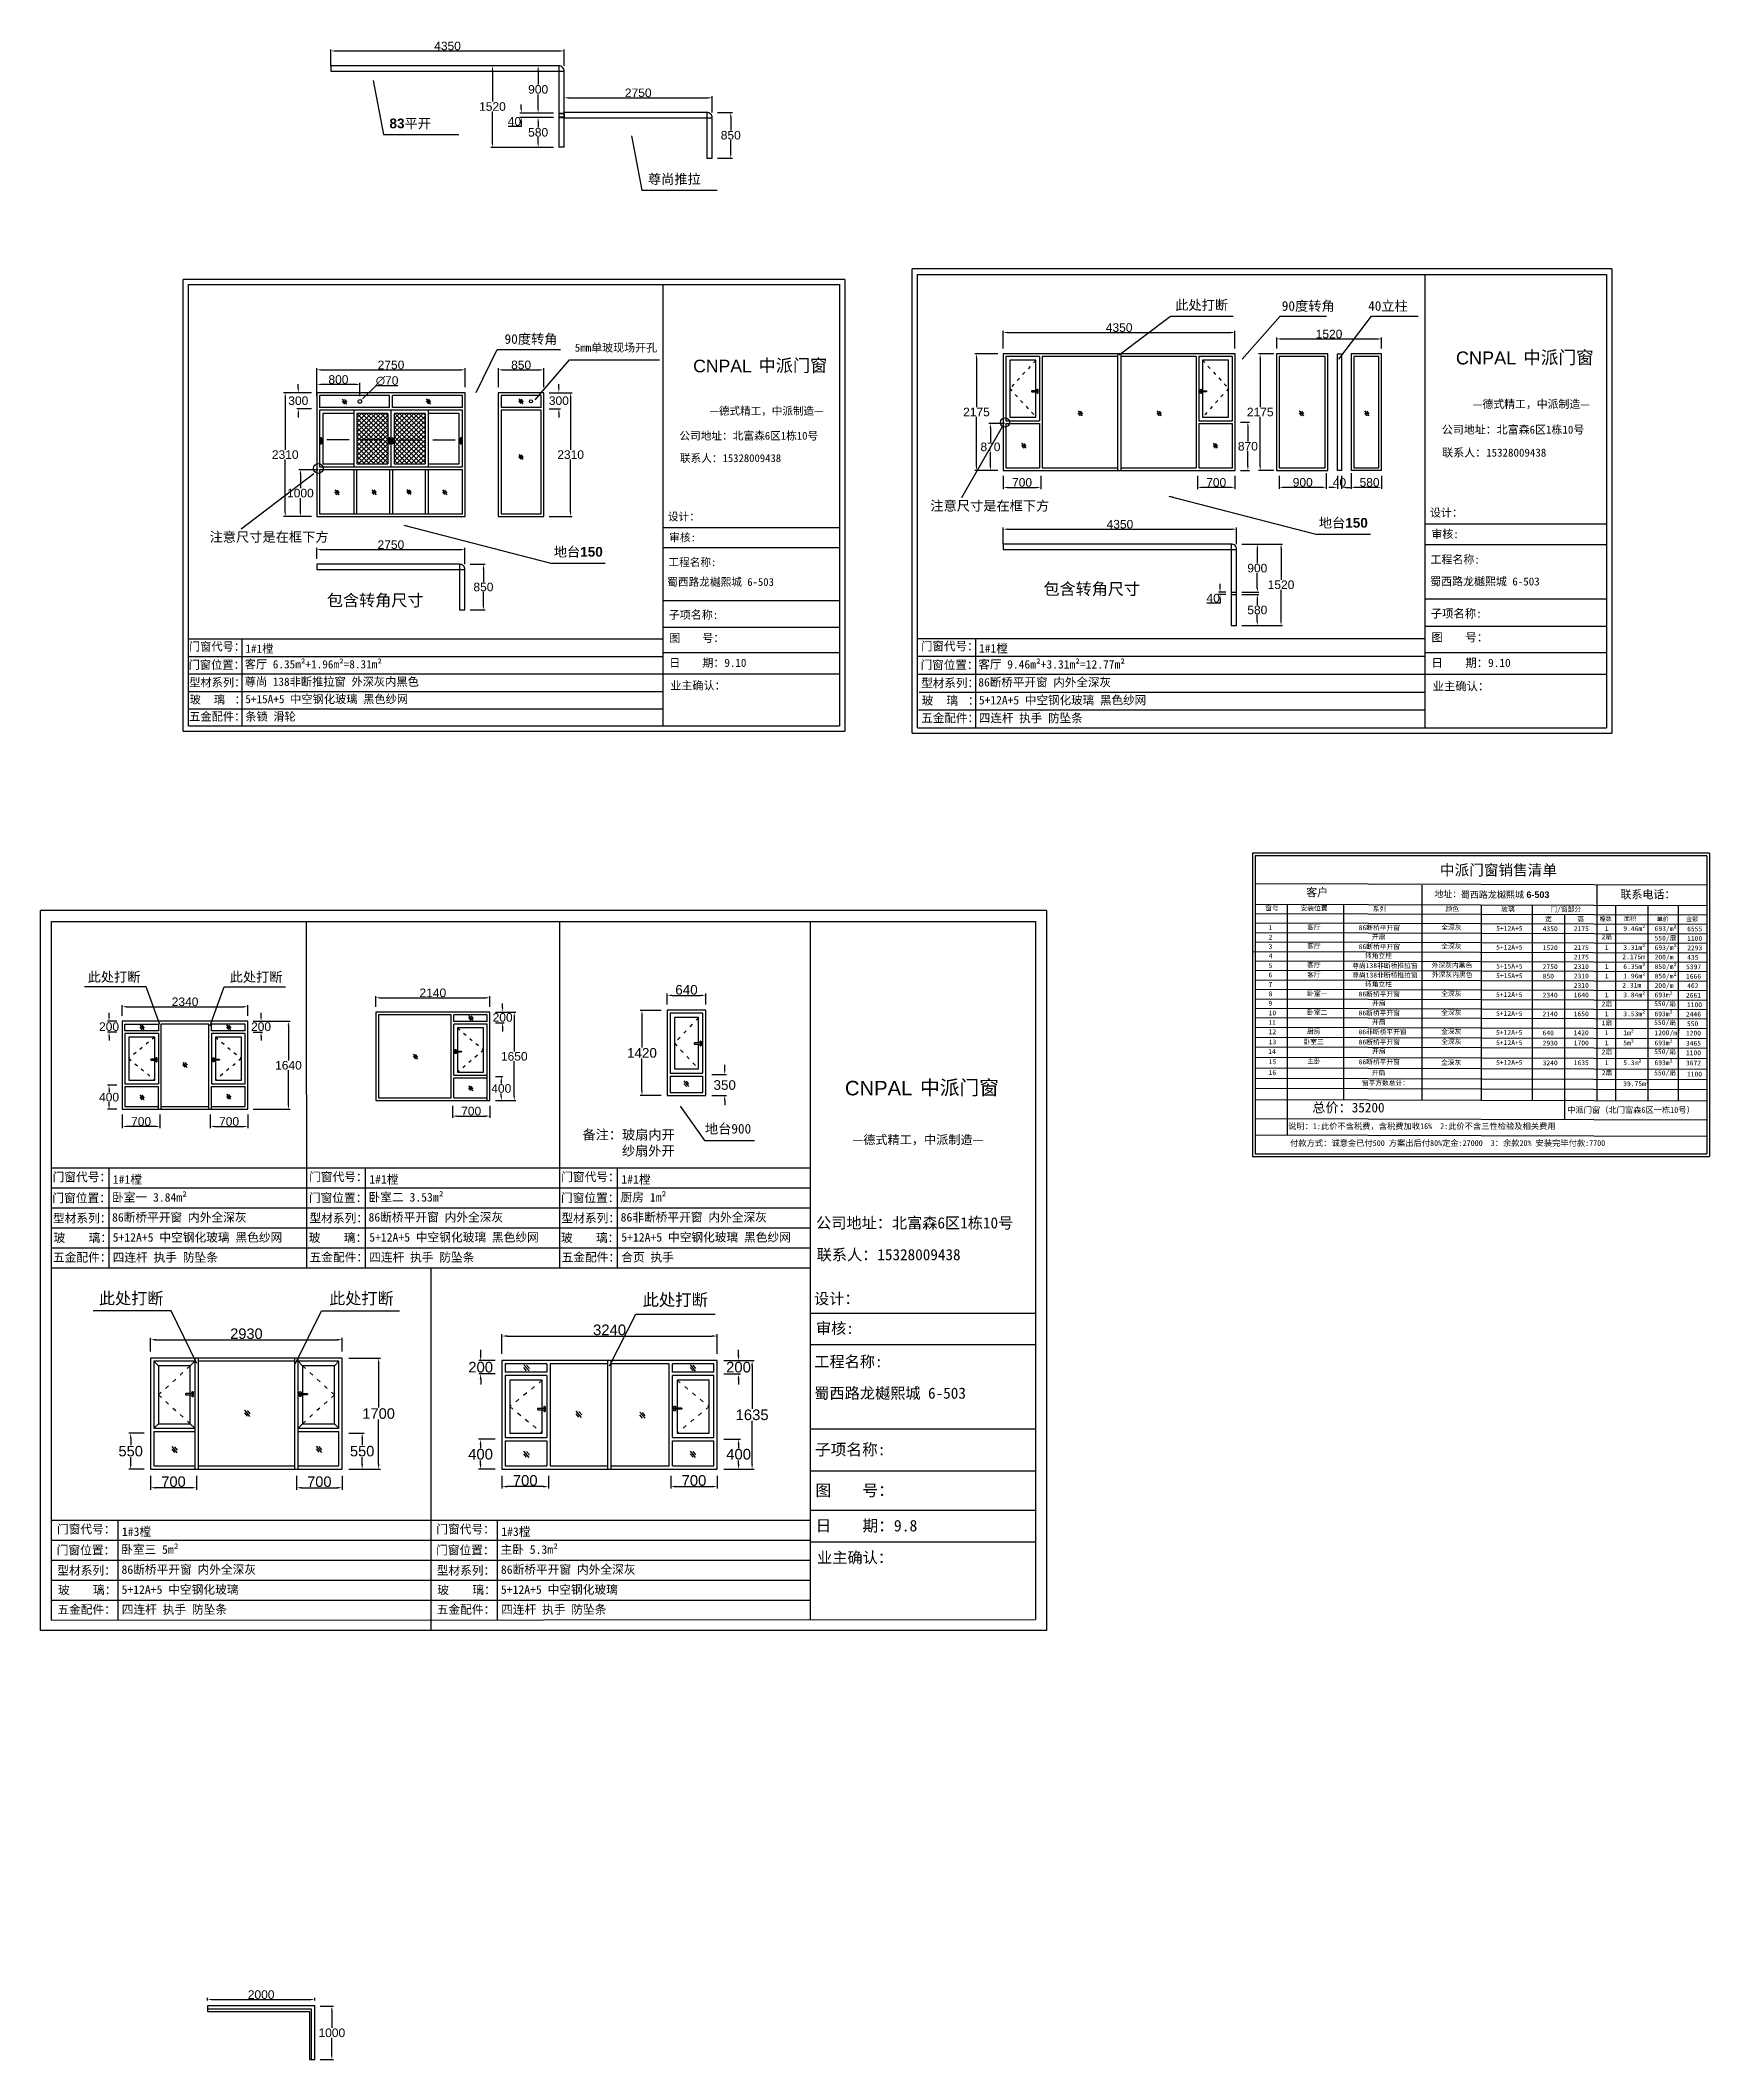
# Model space of a CAD drawing. Header units: inches. Extents: x -138455 to 599497, y -747149 to 13167.
# Drawn here: x 328038 to 359156, y -341841 to -304197 of the extents above; entities that cross this region are included whole.
import ezdxf

# ---------------------------------------------------------------- set-up
doc = ezdxf.new("R2010")
doc.units = ezdxf.units.IN
doc.header["$MEASUREMENT"] = 0
doc.header["$PDMODE"] = 35
doc.header["$PDSIZE"] = -3
doc.linetypes.add('ACAD_ISO03W100', pattern=[30, 12, -18])
doc.layers.add('0 @ 1', color=7, linetype='Continuous')
doc.styles.add('Annotative', font='arialbd.ttf')
doc.styles.add('MtXpl_', font='')
doc.styles.add('MtXpl__1', font='')
doc.styles.get("Standard").update_dxf_attribs({"font": 'arial.ttf'})
doc.styles.get('MtXpl_').set_extended_font_data('SimSun')
doc.styles.get('MtXpl__1').set_extended_font_data('SimSun', bold=True)
doc.dimstyles.get("Standard").update_dxf_attribs({"dimtxt": 80, "dimasz": 70, "dimexe": 40, "dimexo": 80, "dimgap": 0, "dimtad": 1, "dimtih": 1, "dimtoh": 1, "dimdec": 0, "dimzin": 0, "dimdsep": 46, "dimtxsty": 'Standard', "dimcen": 0.09, "dimadec": 0, "dimazin": 0, "dimtfac": 1, "dimtdec": 0, "dimtofl": 0, "dimtmove": 0, "dimatfit": 3, "dimfxl": 0, "dimtolj": 1, "dimtzin": 0, "dimarcsym": 0})

msp = doc.modelspace()

# ---------------------------------------------------------------- texts
for height, p in [(234.84, (340207, -310384.8)), (241.23, (354427.3, -310238)), (269.64, (343036.5, -323864.4))]:
    msp.add_text('CNPAL', height=height).set_placement(p)
for s, height, style, p in [('中派门窗', 234.84, 'MtXpl_', (341426.3, -310375.1)), ('中派门窗', 241.23, 'MtXpl_', (355679.8, -310228)), ('—德式精工，中派制造—', 148.451, 'MtXpl_', (354740.5, -311051.2)), ('—德式精工，中派制造—', 144.516, 'MtXpl_', (340511.8, -311176.4)), ('公司地址：北富森6区1栋10号', 145.906, 'MtXpl_', (339950.7, -311641.3)), ('公司地址：北富森6区1栋10号', 149.879, 'MtXpl_', (354164, -311528.7)), ('联系人：15328009438', 145.906, 'MtXpl_', (339958.6, -312058.4)), ('联系人：15328009438', 149.879, 'MtXpl_', (354172.2, -311957.2)), ('设计：', 145.91, 'MtXpl_', (339735.7, -313148.2)), ('设计：', 149.88, 'MtXpl_', (353943.2, -313076.6)), ('审核:', 145.91, 'MtXpl_', (339760.8, -313536.7)), ('审核:', 149.88, 'MtXpl_', (353968.9, -313475.8)), ('工程名称:', 145.91, 'MtXpl_', (339744.4, -313997.5)), ('工程名称:', 149.88, 'MtXpl_', (353952.2, -313949.1)), ('蜀西路龙樾熙城 6-503', 145.906, 'MtXpl_', (339723.5, -314366.6)), ('蜀西路龙樾熙城 6-503', 149.879, 'MtXpl_', (353944.7, -314358.6)), ('子项名称:', 150.77, 'MtXpl_', (339750.3, -314981.4)), ('子项名称:', 154.88, 'MtXpl_', (353958.2, -314959.8)), ('1#1樘', 153.62, 'MtXpl__1', (331859.6, -315614.1)), ('图    号：', 150.77, 'MtXpl_', (339761.6, -315412.7)), ('1#1樘', 157.8, 'MtXpl__1', (345535.7, -315609.7)), ('图    号：', 154.88, 'MtXpl_', (353969.8, -315402.8)), ('客厅 6.35m²+1.96m²=8.31m²', 153.617, 'MtXpl__1', (331847, -315904.7)), ('日    期：9.10', 150.772, 'MtXpl_', (339762.2, -315876)), ('客厅 9.46m²+3.31m²=12.77m²', 157.8, 'MtXpl__1', (345522.8, -315908.2)), ('日    期：9.10', 154.877, 'MtXpl_', (353970.4, -315878.7)), ('尊尚 138非断推拉窗 外深灰内黑色', 153.617, 'MtXpl__1', (331847, -316229.7)), ('业主确认：', 150.77, 'MtXpl_', (339782.4, -316299.8)), ('86断桥平开窗 内外全深灰 ', 157.8, 'MtXpl__1', (345522.8, -316242)), ('业主确认：', 154.88, 'MtXpl_', (353991.1, -316314.1)), ('5+15A+5 中空钢化玻璃 黑色纱网 ', 153.617, 'MtXpl__1', (331857.2, -316554.6)), ('5+12A+5 中空钢化玻璃 黑色纱网 ', 157.8, 'MtXpl__1', (345533.2, -316575.8)), ('条锁 滑轮   ', 153.62, 'MtXpl__1', (331857.2, -316879.6)), ('四连杆 执手 防坠条 ', 157.8, 'MtXpl__1', (345533.2, -316909.6)), ('中派门窗', 269.64, 'MtXpl_', (344436.5, -323853.2)), ('—德式精工，中派制造—', 165.935, 'MtXpl_', (343177.5, -324773.3)), ('门窗代号：', 160, 'MtXpl__1', (328265, -325467.6)), ('1#1樘', 160, 'MtXpl__1', (329388, -325512.4)), ('门窗代号：', 160, 'MtXpl__1', (333047, -325465.4)), ('1#1樘', 160, 'MtXpl__1', (334170, -325510.2)), ('门窗代号：', 160, 'MtXpl__1', (337746.2, -325465.4)), ('1#1樘', 160, 'MtXpl__1', (338869.1, -325510.2)), ('门窗位置：', 160, 'MtXpl__1', (328261.2, -325857.9)), ('卧室一 3.84m²', 160, 'MtXpl__1', (329373.5, -325846.1)), ('门窗位置：', 160, 'MtXpl__1', (333043.2, -325855.7)), ('卧室二 3.53m²', 160, 'MtXpl__1', (334155.5, -325843.8)), ('门窗位置：', 160, 'MtXpl__1', (337742.4, -325855.7)), ('厨房 1m²', 160, 'MtXpl__1', (338854.7, -325843.8)), ('型材系列：', 160, 'MtXpl__1', (328272.3, -326235.4)), ('86断桥平开窗 内外全深灰', 160, 'MtXpl__1', (329373.5, -326219.2)), ('型材系列：', 160, 'MtXpl__1', (333054.3, -326233.2)), ('86断桥平开窗 内外全深灰', 160, 'MtXpl__1', (334155.5, -326217)), ('型材系列：', 160, 'MtXpl__1', (337753.4, -326233.2)), ('86非断桥平开窗 内外全深灰', 160, 'MtXpl__1', (338854.7, -326217)), ('公司地址：北富森6区1栋10号', 207.419, 'MtXpl_', (342497.8, -326345.1)), ('玻    璃：', 160, 'MtXpl__1', (328283.7, -326599.9)), ('5+12A+5 中空钢化玻璃 黑色纱网', 160, 'MtXpl__1', (329385.2, -326592.3)), ('玻    璃：', 160, 'MtXpl__1', (333041.2, -326597.5)), ('5+12A+5 中空钢化玻璃 黑色纱网', 160, 'MtXpl__1', (334167.2, -326590.1)), ('玻    璃：', 160, 'MtXpl__1', (337741.4, -326599.9)), ('5+12A+5 中空钢化玻璃 黑色纱网', 160, 'MtXpl__1', (338866.3, -326590.1)), ('联系人：15328009438', 207.419, 'MtXpl_', (342509.1, -326938)), ('五金配件：', 160, 'MtXpl__1', (328272.7, -326964.7)), ('四连杆 执手 防坠条', 160, 'MtXpl__1', (329385.2, -326965.4)), ('五金配件：', 160, 'MtXpl__1', (333054.6, -326962.4)), ('四连杆 执手 防坠条', 160, 'MtXpl__1', (334167.2, -326963.2)), ('五金配件：', 160, 'MtXpl__1', (337753.8, -326962.4)), ('合页 执手 ', 160, 'MtXpl__1', (338866.3, -326963.2)), ('设计：', 207.42, 'MtXpl_', (342460.5, -327757.9)), ('审核:', 207.42, 'MtXpl_', (342496.1, -328310.3)), ('工程名称:', 207.42, 'MtXpl_', (342465.6, -328931.5)), ('蜀西路龙樾熙城 6-503', 207.419, 'MtXpl_', (342464.3, -329519.1)), ('子项名称:', 214.34, 'MtXpl_', (342477.6, -330574.1)), ('图    号：', 214.34, 'MtXpl_', (342487.8, -331334.1)), ('门窗代号：', 160, 'MtXpl__1', (328346.2, -332033)), ('1#3樘', 160, 'MtXpl__1', (329557.3, -332077.8)), ('门窗代号：', 160, 'MtXpl__1', (335418.7, -332033)), ('1#3樘', 160, 'MtXpl__1', (336629.8, -332077.8)), ('日    期：9.8', 214.34, 'MtXpl_', (342488.6, -331993.5)), ('门窗位置：', 160, 'MtXpl__1', (328342.4, -332423.3)), ('卧室三 5m²', 160, 'MtXpl__1', (329542.8, -332411.4)), ('门窗位置：', 160, 'MtXpl__1', (335414.9, -332423.3)), ('主卧 5.3m²', 160, 'MtXpl__1', (336615.3, -332411.4)), ('业主确认：', 207.42, 'MtXpl_', (342517.4, -332584.8)), ('型材系列：', 160, 'MtXpl__1', (328353.5, -332800.8)), ('86断桥平开窗 内外全深灰', 160, 'MtXpl__1', (329550.4, -332784.6)), ('型材系列：', 160, 'MtXpl__1', (335426, -332800.8)), ('86断桥平开窗 内外全深灰', 160, 'MtXpl__1', (336622.9, -332784.6)), ('玻    璃：', 160, 'MtXpl__1', (328364.9, -333165.2)), ('5+12A+5 中空钢化玻璃', 160, 'MtXpl__1', (329550.4, -333157.7)), ('玻    璃：', 160, 'MtXpl__1', (335437.4, -333165.2)), ('5+12A+5 中空钢化玻璃', 160, 'MtXpl__1', (336622.9, -333157.7)), ('五金配件：', 160, 'MtXpl__1', (328353.9, -333530)), ('四连杆 执手 防坠条', 160, 'MtXpl__1', (329555.4, -333528.6)), ('五金配件：', 160, 'MtXpl__1', (335426.4, -333530)), ('四连杆 执手 防坠条', 160, 'MtXpl__1', (336627.7, -333528.6))]:
    msp.add_text(s, height=height, dxfattribs=dict(style=style)).set_placement(p)
at = {"insert": (338144.4, -324507), "char_height": 180, "attachment_point": 1, "style": 'MtXpl__1'}
msp.add_mtext_dynamic_manual_height_columns('备注：玻扇内开\\P      纱扇外开', width=2331.479, gutter_width=903.5, heights=[0], dxfattribs=at)
at = {"layer": '0 @ 1', "style": 'Annotative'}
for s, height, p in [('门窗代号：', 153.62, (330804.9, -315575.1)), ('门窗代号：', 157.8, (344452.3, -315569.6)), ('门窗位置：', 153.62, (330801.5, -315915)), ('门窗位置：', 157.8, (344448.9, -315918.8)), ('型材系列：', 153.62, (330811.2, -316243.8)), ('型材系列：', 157.8, (344458.8, -316256.6)), ('玻    璃   ：', 153.62, (330821.2, -316561.2)), ('玻    璃   ：', 157.8, (344469, -316582.6)), ('五金配件：', 153.62, (330811.5, -316878.9)), ('五金配件：', 157.8, (344459.1, -316908.9)), ('蜀西路龙樾熙城 6-503', 120, (354518.7, -320183))]:
    msp.add_text(s, height=height, dxfattribs=at).set_placement(p)
for s, width, insert, char_height, attachment_point in [('83{\\fSimSun|b1|i0|c134|p2;平开}', 1306.5, (334545, -305654.5), 180.693, 1), ('{\\fSimSun|b1|i0|c134|p2;尊尚推拉}', 1306.5, (339363, -306690.9), 180.693, 1), ('{\\fSimSun|b1|i0|c134|p2;此处打断}', 1585.133, (349192.8, -309040.2), 180.693, 1), ('{\\fSimSun|b1|i0|c134|p2;90度转角}', 1585.133, (351180.5, -309057.6), 180.693, 1), ('{\\fSimSun|b1|i0|c134|p2;40立柱}', 1585.133, (352790.3, -309057.6), 180.693, 1), ('{\\fSimSun|b1|i0|c134|p2;90度转角}', 1585.133, (336691.6, -309673.6), 180.693, 1), ('{\\fSimSun|b1|i0|c134|p2;5mm单玻现场开孔}', 1585.133, (338000, -309850.5), 150, 1), ('{\\fSimSun|b1|i0|c134|p2;注意尺寸是在框下方}', 2383.5, (344628.5, -312782.5), 180.693, 1), ('{\\fSimSun|b1|i0|c134|p2;地台}150', 959.306, (351870.4, -313100.8), 180.693, 1), ('{\\fSimSun|b1|i0|c134|p2;注意尺寸是在框下方}', 2383.5, (331192.1, -313363.5), 180.693, 1), ('{\\fSimSun|b1|i0|c134|p2;地台}150', 959.306, (337608.2, -313641.3), 180.693, 1), ('{\\fSimSun|b1|i0|c134|p2;包含转角尺寸}', 2496, (346737.5, -314313), 220, 1), ('{\\fSimSun|b1|i0|c134|p2;包含转角尺寸}', 2496, (333378.8, -314525.5), 220, 1), ('{\\fSimSun|b1|i0|c134|p2;中派门窗销售清单}', 2802.276, (354129, -319563.7), 200, 1), ('{\\fSimSun|b1|i0|c134|p2;窗号}', 485.592, (350870.9, -320330.3), 90, 1), ('{\\fSimSun|b1|i0|c134|p2;安装位置}', 706.927, (351530.7, -320329.7), 90, 1), ('{\\fSimSun|b1|i0|c134|p2;客户}', 485.592, (351633.7, -320003.8), 150, 1), ('{\\fSimSun|b1|i0|c134|p2;系列}', 485.592, (352877.1, -320342.9), 90, 1), ('{\\fSimSun|b1|i0|c134|p2;地址：}', 3483.473, (354023.7, -320050.5), 120, 1), ('{\\fSimSun|b1|i0|c134|p2;颜色}', 485.592, (354230.3, -320343.9), 90, 1), ('{\\fSimSun|b1|i0|c134|p2;玻璃}', 485.592, (355269.1, -320347.5), 90, 1), ('{\\fSimSun|b1|i0|c134|p2;门/窗部分}', 603.897, (356186.3, -320350.3), 90, 1), ('{\\fSimSun|b1|i0|c134|p2;联系电话：}', 1409.924, (357494.4, -320043.8), 150, 1), ('{\\fSimSun|b1|i0|c134|p2;1}', 485.592, (350935.3, -320692.6), 90, 1), ('{\\fSimSun|b1|i0|c134|p2;客厅}', 1226.654, (351653.7, -320683.9), 90, 1), ('{\\fSimSun|b1|i0|c134|p2;86断桥平开窗}', 1460.301, (352613.7, -320694.6), 90, 1), ('{\\fSimSun|b1|i0|c134|p2;全深灰}', 1460.301, (354153.8, -320687.6), 90, 1), ('{\\fSimSun|b1|i0|c134|p2;5+12A+5}', 1460.301, (355176.8, -320704.7), 90, 1), ('{\\fSimSun|b1|i0|c134|p2;4350}', 1460.301, (356043.4, -320713.6), 90, 1), ('{\\fSimSun|b1|i0|c134|p2;宽 }', 603.897, (356087.5, -320532.3), 90, 1), ('{\\fSimSun|b1|i0|c134|p2;2175}', 1460.301, (356623.5, -320711.1), 90, 1), ('{\\fSimSun|b1|i0|c134|p2;高 }', 603.897, (356687.5, -320532.3), 90, 1), ('{\\fSimSun|b1|i0|c134|p2;樘数}', 603.897, (357106.3, -320532.5), 80, 1), ('{\\fSimSun|b1|i0|c134|p2;1}', 102.542, (357202.1, -320709.8), 90, 1), ('{\\fSimSun|b1|i0|c134|p2;9.46m²}', 1460.301, (357547.2, -320711.1), 90, 1), ('{\\fSimSun|b1|i0|c134|p2;面积}', 603.897, (357560.7, -320532.5), 80, 1), ('{\\fSimSun|b1|i0|c134|p2;693/m²}', 1460.301, (358130.1, -320711.6), 90, 1), ('{\\fSimSun|b1|i0|c134|p2;单价}', 603.897, (358171.7, -320536.3), 80, 1), ('{\\fSimSun|b1|i0|c134|p2;金额}', 603.897, (358718.6, -320537.7), 80, 1), ('{\\fSimSun|b1|i0|c134|p2;6555}', 1460.301, (358737.3, -320716.5), 90, 1), ('{\\fSimSun|b1|i0|c134|p2;3}', 485.592, (350935.3, -321045.5), 90, 1), ('{\\fSimSun|b1|i0|c134|p2;2}', 485.592, (350934.8, -320869), 90, 1), ('{\\fSimSun|b1|i0|c134|p2;客厅}', 1226.654, (351653.7, -321036.8), 90, 1), ('{\\fSimSun|b1|i0|c134|p2;86断桥平开窗}', 1460.301, (352613.7, -321047.5), 90, 1), ('{\\fSimSun|b1|i0|c134|p2;开扇}', 1226.654, (352860.4, -320864.7), 90, 1), ('{\\fSimSun|b1|i0|c134|p2;全深灰}', 1460.301, (354153.8, -321040.5), 90, 1), ('{\\fSimSun|b1|i0|c134|p2;5+12A+5}', 1460.301, (355176.8, -321057.7), 90, 1), ('{\\fSimSun|b1|i0|c134|p2;1520}', 1460.301, (356043.4, -321066.6), 90, 1), ('{\\fSimSun|b1|i0|c134|p2;2175}', 1460.301, (356623.5, -321064), 90, 1), ('{\\fSimSun|b1|i0|c134|p2;2扇}', 410.065, (357140.4, -320864.7), 90, 1), ('{\\fSimSun|b1|i0|c134|p2;1}', 102.542, (357202.1, -321062.7), 90, 1), ('{\\fSimSun|b1|i0|c134|p2;3.31m²}', 1460.301, (357547.2, -321064), 90, 1), ('{\\fSimSun|b1|i0|c134|p2;550/扇}', 1460.301, (358129.5, -320888.1), 90, 1), ('{\\fSimSun|b1|i0|c134|p2;693/m²}', 1460.301, (358130.1, -321064.6), 90, 1), ('{\\fSimSun|b1|i0|c134|p2;2293}', 1460.301, (358737.3, -321069.4), 90, 1), ('{\\fSimSun|b1|i0|c134|p2;1100}', 1460.301, (358736.7, -320894.5), 90, 1), ('{\\fSimSun|b1|i0|c134|p2;4}', 485.592, (350935.3, -321222.1), 90, 1), ('{\\fSimSun|b1|i0|c134|p2;5}', 485.592, (350935.3, -321398.4), 90, 1), ('{\\fSimSun|b1|i0|c134|p2;客厅}', 1226.654, (351653.7, -321389.9), 90, 1), ('{\\fSimSun|b1|i0|c134|p2;尊尚138非断桥推拉窗}', 1460.301, (352493.3, -321400.6), 90, 1), ('{\\fSimSun|b1|i0|c134|p2;转角立柱}', 1226.654, (352731.3, -321216), 90, 1), ('{\\fSimSun|b1|i0|c134|p2;外深灰内黑色}', 1460.301, (353973.4, -321393.5), 90, 1), ('{\\fSimSun|b1|i0|c134|p2;5+15A+5}', 1460.301, (355176.8, -321410.7), 90, 1), ('{\\fSimSun|b1|i0|c134|p2;2750}', 1460.301, (356043.4, -321419.6), 90, 1), ('{\\fSimSun|b1|i0|c134|p2;2175}', 1460.301, (356623, -321240.5), 90, 1), ('{\\fSimSun|b1|i0|c134|p2;2310}', 1460.301, (356623.5, -321417), 90, 1), ('{\\fSimSun|b1|i0|c134|p2;1}', 102.542, (357202.1, -321415.7), 90, 1), ('{\\fSimSun|b1|i0|c134|p2;2.175m}', 1460.301, (357528.4, -321236.8), 90, 1), ('{\\fSimSun|b1|i0|c134|p2;6.35m²}', 1460.301, (357547.2, -321417), 90, 1), ('{\\fSimSun|b1|i0|c134|p2;200/m}', 1460.301, (358130.1, -321241.1), 90, 1), ('{\\fSimSun|b1|i0|c134|p2;850/m²}', 1460.301, (358130.1, -321417.6), 90, 1), ('{\\fSimSun|b1|i0|c134|p2;5397}', 1460.301, (358716.4, -321422.4), 90, 1), ('{\\fSimSun|b1|i0|c134|p2;435}', 1460.301, (358737.3, -321245.9), 90, 1), ('{\\fSimSun|b1|i0|c134|p2;此处打断}', 1201, (328917.3, -321566.5), 180.693, 1), ('{\\fSimSun|b1|i0|c134|p2;此处打断}', 1201, (332552.2, -321566.5), 180.693, 3), ('{\\fSimSun|b1|i0|c134|p2;7}', 485.592, (350932.1, -321751.4), 90, 1), ('{\\fSimSun|b1|i0|c134|p2;6}', 485.592, (350932.7, -321574.9), 90, 1), ('{\\fSimSun|b1|i0|c134|p2;客厅}', 1226.654, (351653.7, -321566.3), 90, 1), ('{\\fSimSun|b1|i0|c134|p2;尊尚138非断桥推拉窗}', 1460.301, (352493.3, -321577), 90, 1), ('{\\fSimSun|b1|i0|c134|p2;转角立柱}', 1226.654, (352731.3, -321745.4), 90, 1), ('{\\fSimSun|b1|i0|c134|p2;外深灰内黑色}', 1460.301, (353978.7, -321570), 90, 1), ('{\\fSimSun|b1|i0|c134|p2;5+15A+5}', 1460.301, (355176.8, -321587.2), 90, 1), ('{\\fSimSun|b1|i0|c134|p2;850}', 1460.301, (356043.4, -321596), 90, 1), ('{\\fSimSun|b1|i0|c134|p2;2310}', 1460.301, (356623, -321769.9), 90, 1), ('{\\fSimSun|b1|i0|c134|p2;2310}', 1460.301, (356623.5, -321593.5), 90, 1), ('{\\fSimSun|b1|i0|c134|p2;1}', 102.542, (357202.1, -321592.2), 90, 1), ('{\\fSimSun|b1|i0|c134|p2;2.31m}', 1460.301, (357528.4, -321766.2), 90, 1), ('{\\fSimSun|b1|i0|c134|p2;1.96m²}', 1460.301, (357547.2, -321593.5), 90, 1), ('{\\fSimSun|b1|i0|c134|p2;200/m}', 1460.301, (358130.1, -321770.5), 90, 1), ('{\\fSimSun|b1|i0|c134|p2;850/m²}', 1460.301, (358130.1, -321594.1), 90, 1), ('{\\fSimSun|b1|i0|c134|p2;1666}', 1460.301, (358716.4, -321598.9), 90, 1), ('{\\fSimSun|b1|i0|c134|p2;462}', 1460.301, (358737.3, -321775.3), 90, 1), ('{\\fSimSun|b1|i0|c134|p2;9}', 485.592, (350931.1, -322104.3), 90, 1), ('{\\fSimSun|b1|i0|c134|p2;8}', 485.592, (350935.3, -321926.1), 90, 1), ('{\\fSimSun|b1|i0|c134|p2;卧室一}', 1226.654, (351652.7, -321919.3), 90, 1), ('{\\fSimSun|b1|i0|c134|p2;86断桥平开窗}', 1460.301, (352612.6, -321930), 90, 1), ('{\\fSimSun|b1|i0|c134|p2;开扇}', 1226.654, (352862.2, -322100.7), 90, 1), ('{\\fSimSun|b1|i0|c134|p2;全深灰}', 1460.301, (354152.7, -321923), 90, 1), ('{\\fSimSun|b1|i0|c134|p2;5+12A+5}', 1460.301, (355175.7, -321940.1), 90, 1), ('{\\fSimSun|b1|i0|c134|p2;2340}', 1460.301, (356042.3, -321949), 90, 1), ('{\\fSimSun|b1|i0|c134|p2;1640}', 1460.301, (356622.4, -321946.4), 90, 1), ('{\\fSimSun|b1|i0|c134|p2;2扇}', 410.065, (357142.3, -322115.7), 90, 1), ('{\\fSimSun|b1|i0|c134|p2;1}', 102.542, (357201.1, -321945.1), 90, 1), ('{\\fSimSun|b1|i0|c134|p2;3.84m²}', 1460.301, (357546.2, -321946.4), 90, 1), ('{\\fSimSun|b1|i0|c134|p2;550/扇}', 1460.301, (358121.9, -322109.1), 90, 1), ('{\\fSimSun|b1|i0|c134|p2;693m²}', 1460.301, (358129, -321947), 90, 1), ('{\\fSimSun|b1|i0|c134|p2;2661}', 1460.301, (358715.3, -321951.9), 90, 1), ('{\\fSimSun|b1|i0|c134|p2;1100}', 1460.301, (358733, -322129.8), 90, 1), ('{\\fSimSun|b1|i0|c134|p2;11}', 485.592, (350930, -322457.3), 90, 1), ('{\\fSimSun|b1|i0|c134|p2;10}', 485.592, (350935.3, -322280.8), 90, 1), ('{\\fSimSun|b1|i0|c134|p2;卧室二}', 1226.654, (351652.7, -322272.2), 90, 1), ('{\\fSimSun|b1|i0|c134|p2;86断桥平开窗}', 1460.301, (352612.6, -322282.9), 90, 1), ('{\\fSimSun|b1|i0|c134|p2;开扇}', 1226.654, (352862.2, -322453.6), 90, 1), ('{\\fSimSun|b1|i0|c134|p2;全深灰}', 1460.301, (354152.7, -322275.9), 90, 1), ('{\\fSimSun|b1|i0|c134|p2;5+12A+5}', 1460.301, (355175.7, -322293), 90, 1), ('{\\fSimSun|b1|i0|c134|p2;2140}', 1460.301, (356042.3, -322301.9), 90, 1), ('{\\fSimSun|b1|i0|c134|p2;1650}', 1460.301, (356622.4, -322299.4), 90, 1), ('{\\fSimSun|b1|i0|c134|p2;1扇}', 410.065, (357142.3, -322468.6), 90, 1), ('{\\fSimSun|b1|i0|c134|p2;1}', 102.542, (357201.1, -322298.1), 90, 1), ('{\\fSimSun|b1|i0|c134|p2;3.53m²}', 1460.301, (357546.2, -322299.4), 90, 1), ('{\\fSimSun|b1|i0|c134|p2;550/扇}', 1460.301, (358121.9, -322462), 90, 1), ('{\\fSimSun|b1|i0|c134|p2;693m²}', 1460.301, (358128, -322300), 90, 1), ('{\\fSimSun|b1|i0|c134|p2;2446}', 1460.301, (358715.3, -322304.8), 90, 1), ('{\\fSimSun|b1|i0|c134|p2;550}', 1460.301, (358733, -322482.8), 90, 1), ('{\\fSimSun|b1|i0|c134|p2;12}', 485.592, (350935.3, -322633.7), 90, 1), ('{\\fSimSun|b1|i0|c134|p2;13}', 485.592, (350935.3, -322822.9), 90, 1), ('{\\fSimSun|b1|i0|c134|p2;卧室三 }', 1226.654, (351585.4, -322819.2), 90, 1), ('{\\fSimSun|b1|i0|c134|p2;厨房}', 1226.654, (351651.6, -322625.2), 90, 1), ('{\\fSimSun|b1|i0|c134|p2;86非断桥平开窗}', 1460.301, (352611.6, -322635.9), 90, 1), ('{\\fSimSun|b1|i0|c134|p2;86断桥平开窗}', 1460.301, (352612.6, -322825.1), 90, 1), ('{\\fSimSun|b1|i0|c134|p2;全深灰}', 1460.301, (354151.7, -322628.8), 90, 1), ('{\\fSimSun|b1|i0|c134|p2;全深灰}', 1460.301, (354152.7, -322818), 90, 1), ('{\\fSimSun|b1|i0|c134|p2;5+12A+5}', 1460.301, (355174.7, -322646), 90, 1), ('{\\fSimSun|b1|i0|c134|p2;5+12A+5}', 1460.301, (355175.7, -322835.2), 90, 1), ('{\\fSimSun|b1|i0|c134|p2;2930}', 1460.301, (356042.3, -322844.1), 90, 1), ('{\\fSimSun|b1|i0|c134|p2;640}', 1460.301, (356041.3, -322654.9), 90, 1), ('{\\fSimSun|b1|i0|c134|p2;1420}', 1460.301, (356621.4, -322652.3), 90, 1), ('{\\fSimSun|b1|i0|c134|p2;1700}', 1460.301, (356622.4, -322841.5), 90, 1), ('{\\fSimSun|b1|i0|c134|p2;1}', 102.542, (357200, -322651), 90, 1), ('{\\fSimSun|b1|i0|c134|p2;1}', 102.542, (357201.1, -322840.2), 90, 1), ('{\\fSimSun|b1|i0|c134|p2;5m²}', 1460.301, (357546.2, -322841.5), 90, 1), ('{\\fSimSun|b1|i0|c134|p2;1m²}', 1460.301, (357545.1, -322652.3), 90, 1), ('{\\fSimSun|b1|i0|c134|p2;693m²}', 1460.301, (358128, -322842.1), 90, 1), ('{\\fSimSun|b1|i0|c134|p2;1200/m²}', 1460.301, (358126.9, -322652.9), 90, 1), ('{\\fSimSun|b1|i0|c134|p2;3465}', 1460.301, (358714.3, -322846.9), 90, 1), ('{\\fSimSun|b1|i0|c134|p2;1200}', 1460.301, (358714.3, -322657.7), 90, 1), ('{\\fSimSun|b1|i0|c134|p2;14}', 485.592, (350928.4, -323001.2), 90, 1), ('{\\fSimSun|b1|i0|c134|p2;15}', 485.592, (350935.3, -323191.8), 90, 1), ('{\\fSimSun|b1|i0|c134|p2;主卧}', 1226.654, (351652.7, -323183.3), 90, 1), ('{\\fSimSun|b1|i0|c134|p2;86断桥平开窗}', 1460.301, (352612.6, -323194), 90, 1), ('{\\fSimSun|b1|i0|c134|p2;开扇}', 1226.654, (352862.2, -322995.8), 90, 1), ('{\\fSimSun|b1|i0|c134|p2;全深灰}', 1460.301, (354149.6, -323205.7), 90, 1), ('{\\fSimSun|b1|i0|c134|p2;5+12A+5}', 1460.301, (355175.7, -323204.1), 90, 1), ('{\\fSimSun|b1|i0|c134|p2;3240}', 1460.301, (356042.3, -323213), 90, 1), ('{\\fSimSun|b1|i0|c134|p2;1635}', 1460.301, (356622.4, -323210.4), 90, 1), ('{\\fSimSun|b1|i0|c134|p2;2扇}', 410.065, (357142.3, -323010.8), 90, 1), ('{\\fSimSun|b1|i0|c134|p2;1}', 102.542, (357201.1, -323209.1), 90, 1), ('{\\fSimSun|b1|i0|c134|p2;5.3m²}', 1460.301, (357546.2, -323210.4), 90, 1), ('{\\fSimSun|b1|i0|c134|p2;550/扇}', 1460.301, (358121.9, -323004.2), 90, 1), ('{\\fSimSun|b1|i0|c134|p2;693m²}', 1460.301, (358128, -323211), 90, 1), ('{\\fSimSun|b1|i0|c134|p2;3672}', 1460.301, (358715.3, -323215.8), 90, 1), ('{\\fSimSun|b1|i0|c134|p2;1100}', 1460.301, (358714.3, -323025.2), 90, 1), ('{\\fSimSun|b1|i0|c134|p2;16}', 485.592, (350934.7, -323393.6), 90, 1), ('{\\fSimSun|b1|i0|c134|p2;窗平方数总计：}', 1226.654, (352672, -323587.5), 90, 1), ('{\\fSimSun|b1|i0|c134|p2;开扇}', 1226.654, (352858.2, -323396.8), 90, 1), ('{\\fSimSun|b1|i0|c134|p2;2扇}', 410.065, (357146.3, -323397.7), 90, 1), ('{\\fSimSun|b1|i0|c134|p2;39.75m²}', 1460.301, (357545, -323602.8), 90, 1), ('{\\fSimSun|b1|i0|c134|p2;550/扇}', 1460.301, (358121.9, -323400.8), 90, 1), ('{\\fSimSun|b1|i0|c134|p2;1100}', 1460.301, (358733, -323421.5), 90, 1), ('{\\fSimSun|b1|i0|c134|p2;总价：35200}', 2957.882, (351747.6, -324002.1), 180, 1), ('{\\fSimSun|b1|i0|c134|p2;中派门窗（北门富森6区一栋10号）}', 2734.804, (356499.6, -324081.1), 110, 1), ('{\\fSimSun|b1|i0|c134|p2;地台900}', 959.306, (340426.4, -324396.1), 180.693, 1), ('{\\fSimSun|b1|i0|c134|p2;说明：1:此价不含税费，含税费加收16%  2:此价不含三性检验及相关费用}', 6113.097, (351298.6, -324383.8), 110, 1), ('{\\fSimSun|b1|i0|c134|p2;付款方式：诚意金已付500 方案出后付80%定金:27000  3：余款20% 安装完毕付款:7700}', 7117.001, (351335.1, -324698.9), 110, 1)]:
    msp.add_mtext_dynamic_manual_height_columns(s, width=width, gutter_width=903.5, heights=[0], dxfattribs=dict(at, insert=insert, char_height=char_height, attachment_point=attachment_point))

# ---------------------------------------------------------------- blocks, each defined once
blk = doc.blocks.new('*D1434')
at = {"color": 0, "lineweight": -2, "transparency": 16777216}
for p, q in [((345988, -309939), (345988, -309613)), ((346068, -309643), (350228, -309643)), ((350308, -309939), (350308, -309613))]:
    blk.add_line(p, q, dxfattribs=at)
at = {"color": 0, "transparency": 16777216}
for points in [[(346068, -309630), (346068, -309657), (345988, -309643)], [(350228, -309630), (350228, -309657), (350308, -309643)]]:
    blk.add_solid(points, dxfattribs=at)
at = {"layer": 'Defpoints', "color": 0, "transparency": 16777216}
for p in [(350308, -309643), (345988, -310039), (350308, -310039)]:
    blk.add_point(p, dxfattribs=at)
at = {"color": 0, "transparency": 16777216, "insert": (348148, -309552), "char_height": 160, "attachment_point": 5}
blk.add_mtext('\\A1;4350', dxfattribs=at)
blk = doc.blocks.new('*D1435')
at = {"color": 0, "lineweight": -2, "transparency": 16777216}
for p, q in [((345888, -310039), (345458, -310039)), ((345488, -310119), (345488, -311035)), ((345488, -312134), (345488, -311218)), ((345888, -312214), (345458, -312214))]:
    blk.add_line(p, q, dxfattribs=at)
at = {"color": 0, "transparency": 16777216}
for points in [[(345475, -310119), (345502, -310119), (345488, -310039)], [(345475, -312134), (345502, -312134), (345488, -312214)]]:
    blk.add_solid(points, dxfattribs=at)
at = {"layer": 'Defpoints', "color": 0, "transparency": 16777216}
for p in [(345988, -310039), (345488, -312214), (345988, -312214)]:
    blk.add_point(p, dxfattribs=at)
at = {"color": 0, "transparency": 16777216, "insert": (345488, -311126), "char_height": 160, "attachment_point": 5}
blk.add_mtext('\\A1;2175', dxfattribs=at)
blk = doc.blocks.new('*D1436')
at = {"color": 0, "lineweight": -2, "transparency": 16777216}
for p, q in [((345988, -312314), (345988, -312561)), ((346688, -312314), (346688, -312561)), ((346068, -312531), (346608, -312531))]:
    blk.add_line(p, q, dxfattribs=at)
at = {"color": 0, "transparency": 16777216}
for points in [[(346068, -312518), (346068, -312544), (345988, -312531)], [(346608, -312518), (346608, -312544), (346688, -312531)]]:
    blk.add_solid(points, dxfattribs=at)
at = {"layer": 'Defpoints', "color": 0, "transparency": 16777216}
for p in [(345988, -312214), (346688, -312214), (346688, -312531)]:
    blk.add_point(p, dxfattribs=at)
at = {"color": 0, "transparency": 16777216, "insert": (346338, -312439), "char_height": 160, "attachment_point": 5}
blk.add_mtext('\\A1;700', dxfattribs=at)
blk = doc.blocks.new('*D1437')
at = {"color": 0, "lineweight": -2, "transparency": 16777216}
for p, q in [((349608, -312314), (349608, -312561)), ((350308, -312314), (350308, -312561)), ((350228, -312531), (349688, -312531))]:
    blk.add_line(p, q, dxfattribs=at)
at = {"color": 0, "transparency": 16777216}
for points in [[(349688, -312518), (349688, -312544), (349608, -312531)], [(350228, -312518), (350228, -312544), (350308, -312531)]]:
    blk.add_solid(points, dxfattribs=at)
at = {"layer": 'Defpoints', "color": 0, "transparency": 16777216}
for p in [(349608, -312214), (350308, -312214), (349608, -312531)]:
    blk.add_point(p, dxfattribs=at)
at = {"color": 0, "transparency": 16777216, "insert": (349958, -312439), "char_height": 160, "attachment_point": 5}
blk.add_mtext('\\A1;700', dxfattribs=at)
blk = doc.blocks.new('123as')
at = {"color": 0}
for p, q in [((90189, 51387), (90252, 51462)), ((90194, 51330), (90312, 51470)), ((90251, 51335), (90314, 51410))]:
    blk.add_line(p, q, dxfattribs=at)
blk = doc.blocks.new('dzcs')
blk.add_lwpolyline([(142096, -3328), (142196, -3328, 0.414214), (142206, -3318), (142206, -3318, 0.414214), (142196, -3308), (142096, -3308, 0.414214), (142086, -3318), (142086, -3318, 0.414214)], format="xyb", close=True)
blk.add_lwpolyline([(142182, -3328), (142182, -3342, 0.414214), (142196, -3355), (142196, -3355, 0.414214), (142209, -3342), (142209, -3294, 0.414214), (142196, -3280), (142196, -3280, 0.414214), (142182, -3294), (142182, -3308)], format="xyb")
blk = doc.blocks.new('*D1438')
at = {"color": 0, "lineweight": -2, "transparency": 16777216}
for p, q in [((351033, -310039), (350748, -310039)), ((350778, -310119), (350778, -311035)), ((350778, -312134), (350778, -311218)), ((351033, -312214), (350748, -312214))]:
    blk.add_line(p, q, dxfattribs=at)
at = {"color": 0, "transparency": 16777216}
for points in [[(350764, -310119), (350791, -310119), (350778, -310039)], [(350764, -312134), (350791, -312134), (350778, -312214)]]:
    blk.add_solid(points, dxfattribs=at)
at = {"layer": 'Defpoints', "color": 0, "transparency": 16777216}
for p in [(351133, -310039), (350778, -312214), (351133, -312214)]:
    blk.add_point(p, dxfattribs=at)
at = {"color": 0, "transparency": 16777216, "insert": (350778, -311126), "char_height": 160, "attachment_point": 5}
blk.add_mtext('\\A1;2175', dxfattribs=at)
blk = doc.blocks.new('*D1439')
at = {"color": 0, "lineweight": -2, "transparency": 16777216}
for p, q in [((333194, -310665), (333194, -310309)), ((333274, -310339), (335874, -310339)), ((335954, -310665), (335954, -310309))]:
    blk.add_line(p, q, dxfattribs=at)
at = {"color": 0, "transparency": 16777216}
for points in [[(333274, -310326), (333274, -310353), (333194, -310339)], [(335874, -310326), (335874, -310353), (335954, -310339)]]:
    blk.add_solid(points, dxfattribs=at)
at = {"layer": 'Defpoints', "color": 0, "transparency": 16777216}
for p in [(335954, -310339), (333194, -310765), (335954, -310765)]:
    blk.add_point(p, dxfattribs=at)
at = {"color": 0, "transparency": 16777216, "insert": (334574, -310248), "char_height": 160, "attachment_point": 5}
blk.add_mtext('\\A1;2750', dxfattribs=at)
blk = doc.blocks.new('*D1440')
at = {"color": 0, "lineweight": -2, "transparency": 16777216}
for p, q in [((333094, -310765), (332572, -310765)), ((332602, -310845), (332602, -311828)), ((332602, -312995), (332602, -312012)), ((333094, -313075), (332572, -313075))]:
    blk.add_line(p, q, dxfattribs=at)
at = {"color": 0, "transparency": 16777216}
for points in [[(332589, -310845), (332615, -310845), (332602, -310765)], [(332589, -312995), (332615, -312995), (332602, -313075)]]:
    blk.add_solid(points, dxfattribs=at)
at = {"layer": 'Defpoints', "color": 0, "transparency": 16777216}
for p in [(333194, -310765), (332602, -313075), (333194, -313075)]:
    blk.add_point(p, dxfattribs=at)
at = {"color": 0, "transparency": 16777216, "insert": (332602, -311920), "char_height": 160, "attachment_point": 5}
blk.add_mtext('\\A1;2310', dxfattribs=at)
blk = doc.blocks.new('*D1441')
at = {"color": 0, "lineweight": -2, "transparency": 16777216}
for p, q in [((333215, -312200), (332855, -312200)), ((332885, -312280), (332885, -312546)), ((332885, -312995), (332885, -312729)), ((333094, -313075), (332855, -313075))]:
    blk.add_line(p, q, dxfattribs=at)
at = {"color": 0, "transparency": 16777216}
for points in [[(332872, -312280), (332899, -312280), (332885, -312200)], [(332872, -312995), (332899, -312995), (332885, -313075)]]:
    blk.add_solid(points, dxfattribs=at)
at = {"layer": 'Defpoints', "color": 0, "transparency": 16777216}
for p in [(333315, -312200), (332885, -313075), (333194, -313075)]:
    blk.add_point(p, dxfattribs=at)
at = {"color": 0, "transparency": 16777216, "insert": (332885, -312637), "char_height": 160, "attachment_point": 5}
blk.add_mtext('\\A1;1000', dxfattribs=at)
blk = doc.blocks.new('123z')
at = {"color": 0}
for points in [[(94078, 52755), (94078, 52755, 0.414214), (94088, 52765), (94088, 52845, 0.414214), (94078, 52855), (94078, 52855, 0.414214), (94068, 52845), (94068, 52765, 0.414214)], [(94078, 52775), (94078, 52775, 0.414214), (94083, 52780), (94083, 52830, 0.414214), (94078, 52835), (94078, 52835, 0.414214), (94073, 52830), (94073, 52780, 0.414214)]]:
    blk.add_lwpolyline(points, format="xyb", close=True, dxfattribs=at)
blk = doc.blocks.new('*D1442')
at = {"color": 0, "lineweight": -2, "transparency": 16777216}
for p, q in [((337525, -310765), (337953, -310765)), ((337923, -310845), (337923, -311828)), ((337923, -312995), (337923, -312012)), ((337525, -313075), (337953, -313075))]:
    blk.add_line(p, q, dxfattribs=at)
at = {"color": 0, "transparency": 16777216}
for points in [[(337910, -310845), (337936, -310845), (337923, -310765)], [(337910, -312995), (337936, -312995), (337923, -313075)]]:
    blk.add_solid(points, dxfattribs=at)
at = {"layer": 'Defpoints', "color": 0, "transparency": 16777216}
for p in [(337425, -310765), (337425, -313075), (337923, -313075)]:
    blk.add_point(p, dxfattribs=at)
at = {"color": 0, "transparency": 16777216, "insert": (337923, -311920), "char_height": 160, "attachment_point": 5}
blk.add_mtext('\\A1;2310', dxfattribs=at)
blk = doc.blocks.new('*D1443')
at = {"color": 0, "lineweight": -2, "transparency": 16777216}
for p, q in [((336575, -310665), (336575, -310309)), ((336655, -310339), (337345, -310339)), ((337425, -310665), (337425, -310309))]:
    blk.add_line(p, q, dxfattribs=at)
at = {"color": 0, "transparency": 16777216}
for points in [[(336655, -310326), (336655, -310353), (336575, -310339)], [(337345, -310326), (337345, -310353), (337425, -310339)]]:
    blk.add_solid(points, dxfattribs=at)
at = {"layer": 'Defpoints', "color": 0, "transparency": 16777216}
for p in [(337425, -310339), (336575, -310765), (337425, -310765)]:
    blk.add_point(p, dxfattribs=at)
at = {"color": 0, "transparency": 16777216, "insert": (337000, -310248), "char_height": 160, "attachment_point": 5}
blk.add_mtext('\\A1;850', dxfattribs=at)
blk = doc.blocks.new('*D1444')
at = {"color": 0, "lineweight": -2, "transparency": 16777216}
for p, q in [((332005, -322484), (332692, -322484)), ((332662, -322564), (332662, -323213)), ((332662, -324044), (332662, -323396)), ((332005, -324124), (332692, -324124))]:
    blk.add_line(p, q, dxfattribs=at)
at = {"color": 0, "transparency": 16777216}
for points in [[(332648, -322564), (332675, -322564), (332662, -322484)], [(332648, -324044), (332675, -324044), (332662, -324124)]]:
    blk.add_solid(points, dxfattribs=at)
at = {"layer": 'Defpoints', "color": 0, "transparency": 16777216}
for p in [(331905, -322484), (331905, -324124), (332662, -324124)]:
    blk.add_point(p, dxfattribs=at)
at = {"color": 0, "transparency": 16777216, "insert": (332662, -323304), "char_height": 160, "attachment_point": 5}
blk.add_mtext('\\A1;1640', dxfattribs=at)
blk = doc.blocks.new('*D1445')
at = {"color": 0, "lineweight": -2, "transparency": 16777216}
for p, q in [((329565, -322384), (329565, -322183)), ((329645, -322213), (331825, -322213)), ((331905, -322384), (331905, -322183))]:
    blk.add_line(p, q, dxfattribs=at)
at = {"color": 0, "transparency": 16777216}
for points in [[(329645, -322199), (329645, -322226), (329565, -322213)], [(331825, -322199), (331825, -322226), (331905, -322213)]]:
    blk.add_solid(points, dxfattribs=at)
at = {"layer": 'Defpoints', "color": 0, "transparency": 16777216}
for p in [(331905, -322213), (329565, -322484), (331905, -322484)]:
    blk.add_point(p, dxfattribs=at)
at = {"color": 0, "transparency": 16777216, "insert": (330735, -322121), "char_height": 160, "attachment_point": 5}
blk.add_mtext('\\A1;2340', dxfattribs=at)
blk = doc.blocks.new('*D1446')
at = {"color": 0, "lineweight": -2, "transparency": 16777216}
for p, q in [((331205, -324224), (331205, -324475)), ((331285, -324445), (331825, -324445)), ((331905, -324224), (331905, -324475))]:
    blk.add_line(p, q, dxfattribs=at)
at = {"color": 0, "transparency": 16777216}
for points in [[(331285, -324431), (331285, -324458), (331205, -324445)], [(331825, -324431), (331825, -324458), (331905, -324445)]]:
    blk.add_solid(points, dxfattribs=at)
at = {"layer": 'Defpoints', "color": 0, "transparency": 16777216}
for p in [(331205, -324124), (331905, -324124), (331905, -324445)]:
    blk.add_point(p, dxfattribs=at)
at = {"color": 0, "transparency": 16777216, "insert": (331555, -324353), "char_height": 160, "attachment_point": 5}
blk.add_mtext('\\A1;700', dxfattribs=at)
blk = doc.blocks.new('*D1447')
at = {"color": 0, "lineweight": -2, "transparency": 16777216}
for p, q in [((329565, -324224), (329565, -324475)), ((330185, -324445), (329645, -324445)), ((330265, -324224), (330265, -324475))]:
    blk.add_line(p, q, dxfattribs=at)
at = {"color": 0, "transparency": 16777216}
for points in [[(329645, -324431), (329645, -324458), (329565, -324445)], [(330185, -324431), (330185, -324458), (330265, -324445)]]:
    blk.add_solid(points, dxfattribs=at)
at = {"layer": 'Defpoints', "color": 0, "transparency": 16777216}
for p in [(329565, -324124), (329565, -324445), (330265, -324124)]:
    blk.add_point(p, dxfattribs=at)
at = {"color": 0, "transparency": 16777216, "insert": (329915, -324353), "char_height": 160, "attachment_point": 5}
blk.add_mtext('\\A1;700', dxfattribs=at)
blk = doc.blocks.new('*D1451')
at = {"color": 0, "lineweight": -2, "transparency": 16777216}
for p, q in [((334289, -322212), (334289, -322016)), ((334369, -322046), (336339, -322046)), ((336419, -322212), (336419, -322016))]:
    blk.add_line(p, q, dxfattribs=at)
at = {"color": 0, "transparency": 16777216}
for points in [[(334369, -322032), (334369, -322059), (334289, -322046)], [(336339, -322032), (336339, -322059), (336419, -322046)]]:
    blk.add_solid(points, dxfattribs=at)
at = {"layer": 'Defpoints', "color": 0, "transparency": 16777216}
for p in [(336419, -322046), (334289, -322312), (336419, -322312)]:
    blk.add_point(p, dxfattribs=at)
at = {"color": 0, "transparency": 16777216, "insert": (335354, -321954), "char_height": 160, "attachment_point": 5}
blk.add_mtext('\\A1;2140', dxfattribs=at)
blk = doc.blocks.new('*D1452')
at = {"color": 0, "lineweight": -2, "transparency": 16777216}
for p, q in [((336519, -322312), (336902, -322312)), ((336872, -322392), (336872, -323047)), ((336872, -323882), (336872, -323230)), ((336519, -323962), (336902, -323962))]:
    blk.add_line(p, q, dxfattribs=at)
at = {"color": 0, "transparency": 16777216}
for points in [[(336858, -322392), (336885, -322392), (336872, -322312)], [(336858, -323882), (336885, -323882), (336872, -323962)]]:
    blk.add_solid(points, dxfattribs=at)
at = {"layer": 'Defpoints', "color": 0, "transparency": 16777216}
for p in [(336419, -322312), (336419, -323962), (336872, -323962)]:
    blk.add_point(p, dxfattribs=at)
at = {"color": 0, "transparency": 16777216, "insert": (336872, -323138), "char_height": 160, "attachment_point": 5}
blk.add_mtext('\\A1;1650', dxfattribs=at)
blk = doc.blocks.new('*D1453')
at = {"color": 0, "lineweight": -2, "transparency": 16777216}
for p, q in [((336519, -323512), (336660, -323512)), ((336630, -323592), (336630, -323645)), ((336519, -323962), (336660, -323962)), ((336630, -323882), (336630, -323829))]:
    blk.add_line(p, q, dxfattribs=at)
at = {"color": 0, "transparency": 16777216}
for points in [[(336617, -323592), (336643, -323592), (336630, -323512)], [(336617, -323882), (336643, -323882), (336630, -323962)]]:
    blk.add_solid(points, dxfattribs=at)
at = {"layer": 'Defpoints', "color": 0, "transparency": 16777216}
for p in [(336419, -323512), (336419, -323962), (336630, -323962)]:
    blk.add_point(p, dxfattribs=at)
at = {"color": 0, "transparency": 16777216, "insert": (336630, -323737), "char_height": 160, "attachment_point": 5}
blk.add_mtext('\\A1;400', dxfattribs=at)
blk = doc.blocks.new('*D1455')
at = {"color": 0, "lineweight": -2, "transparency": 16777216}
for p, q in [((335719, -324062), (335719, -324281)), ((336419, -324062), (336419, -324281)), ((335799, -324251), (336339, -324251))]:
    blk.add_line(p, q, dxfattribs=at)
at = {"color": 0, "transparency": 16777216}
for points in [[(335799, -324237), (335799, -324264), (335719, -324251)], [(336339, -324237), (336339, -324264), (336419, -324251)]]:
    blk.add_solid(points, dxfattribs=at)
at = {"layer": 'Defpoints', "color": 0, "transparency": 16777216}
for p in [(335719, -323962), (336419, -323962), (336419, -324251)]:
    blk.add_point(p, dxfattribs=at)
at = {"color": 0, "transparency": 16777216, "insert": (336069, -324159), "char_height": 160, "attachment_point": 5}
blk.add_mtext('\\A1;700', dxfattribs=at)
blk = doc.blocks.new('*D1456')
at = {"color": 0, "lineweight": -2, "transparency": 16777216}
for p, q in [((346009, -311339), (345719, -311339)), ((345749, -311419), (345749, -311685)), ((345749, -312134), (345749, -311868)), ((345888, -312214), (345719, -312214))]:
    blk.add_line(p, q, dxfattribs=at)
at = {"color": 0, "transparency": 16777216}
for points in [[(345735, -311419), (345762, -311419), (345749, -311339)], [(345735, -312134), (345762, -312134), (345749, -312214)]]:
    blk.add_solid(points, dxfattribs=at)
at = {"layer": 'Defpoints', "color": 0, "transparency": 16777216}
for p in [(346109, -311339), (345749, -312214), (345988, -312214)]:
    blk.add_point(p, dxfattribs=at)
at = {"color": 0, "transparency": 16777216, "insert": (345749, -311776), "char_height": 160, "attachment_point": 5}
blk.add_mtext('\\A1;870', dxfattribs=at)
blk = doc.blocks.new('*D1457')
at = {"color": 0, "lineweight": -2, "transparency": 16777216}
for p, q in [((351085, -309939), (351085, -309733)), ((351165, -309763), (352958, -309763)), ((353038, -309939), (353038, -309733))]:
    blk.add_line(p, q, dxfattribs=at)
at = {"color": 0, "transparency": 16777216}
for points in [[(351165, -309750), (351165, -309777), (351085, -309763)], [(352958, -309750), (352958, -309777), (353038, -309763)]]:
    blk.add_solid(points, dxfattribs=at)
at = {"layer": 'Defpoints', "color": 0, "transparency": 16777216}
for p in [(353038, -309763), (351085, -310039), (353038, -310039)]:
    blk.add_point(p, dxfattribs=at)
at = {"color": 0, "transparency": 16777216, "insert": (352061, -309672), "char_height": 160, "width": 462.65, "attachment_point": 5}
blk.add_mtext('\\A1;1520', dxfattribs=at)
blk = doc.blocks.new('*D1458')
at = {"color": 0, "lineweight": -2, "transparency": 16777216}
for p, q in [((351133, -312314), (351133, -312559)), ((352009, -312264), (352009, -312559)), ((351213, -312529), (351929, -312529))]:
    blk.add_line(p, q, dxfattribs=at)
at = {"color": 0, "transparency": 16777216}
for points in [[(351213, -312515), (351213, -312542), (351133, -312529)], [(351929, -312515), (351929, -312542), (352009, -312529)]]:
    blk.add_solid(points, dxfattribs=at)
at = {"layer": 'Defpoints', "color": 0, "transparency": 16777216}
for p in [(351133, -312214), (352009, -312164), (352009, -312529)]:
    blk.add_point(p, dxfattribs=at)
at = {"color": 0, "transparency": 16777216, "insert": (351571, -312437), "char_height": 160, "width": 43.12, "attachment_point": 5}
blk.add_mtext('\\A1;900', dxfattribs=at)
blk = doc.blocks.new('*D1459')
at = {"color": 0, "lineweight": -2, "transparency": 16777216}
for p, q in [((352474, -312264), (352474, -312559)), ((353038, -312314), (353038, -312559)), ((352554, -312529), (352958, -312529))]:
    blk.add_line(p, q, dxfattribs=at)
at = {"color": 0, "transparency": 16777216}
for points in [[(352554, -312516), (352554, -312543), (352474, -312529)], [(352958, -312516), (352958, -312543), (353038, -312529)]]:
    blk.add_solid(points, dxfattribs=at)
at = {"layer": 'Defpoints', "color": 0, "transparency": 16777216}
for p in [(352474, -312164), (353038, -312214), (353038, -312529)]:
    blk.add_point(p, dxfattribs=at)
at = {"color": 0, "transparency": 16777216, "insert": (352817, -312438), "char_height": 160, "attachment_point": 5}
blk.add_mtext('\\A1;580', dxfattribs=at)
blk = doc.blocks.new('*D1460')
at = {"color": 0, "lineweight": -2, "transparency": 16777216}
for p, q in [((350438, -313586), (351196, -313586)), ((351166, -313666), (351166, -314255)), ((351166, -315026), (351166, -314438)), ((350438, -315106), (351196, -315106))]:
    blk.add_line(p, q, dxfattribs=at)
at = {"color": 0, "transparency": 16777216}
for points in [[(351153, -313666), (351180, -313666), (351166, -313586)], [(351153, -315026), (351180, -315026), (351166, -315106)]]:
    blk.add_solid(points, dxfattribs=at)
at = {"layer": 'Defpoints', "color": 0, "transparency": 16777216}
for p in [(350338, -313586), (350338, -315106), (351166, -315106)]:
    blk.add_point(p, dxfattribs=at)
at = {"color": 0, "transparency": 16777216, "insert": (351166, -314346), "char_height": 160, "attachment_point": 5}
blk.add_mtext('\\A1;1520', dxfattribs=at)
blk = doc.blocks.new('*D1461')
at = {"color": 0, "lineweight": -2, "transparency": 16777216}
for p, q in [((350438, -313586), (350754, -313586)), ((350724, -313666), (350724, -313945)), ((350724, -314406), (350724, -314128)), ((350438, -314486), (350754, -314486))]:
    blk.add_line(p, q, dxfattribs=at)
at = {"color": 0, "transparency": 16777216}
for points in [[(350711, -313666), (350737, -313666), (350724, -313586)], [(350711, -314406), (350737, -314406), (350724, -314486)]]:
    blk.add_solid(points, dxfattribs=at)
at = {"layer": 'Defpoints', "color": 0, "transparency": 16777216}
for p in [(350338, -313586), (350338, -314486), (350724, -314486)]:
    blk.add_point(p, dxfattribs=at)
at = {"color": 0, "transparency": 16777216, "insert": (350724, -314036), "char_height": 160, "attachment_point": 5}
blk.add_mtext('\\A1;900', dxfattribs=at)
blk = doc.blocks.new('*D1462')
at = {"color": 0, "lineweight": -2, "transparency": 16777216}
for p, q in [((350438, -314526), (350754, -314526)), ((350724, -314606), (350724, -314725)), ((350724, -315026), (350724, -314908)), ((350438, -315106), (350754, -315106))]:
    blk.add_line(p, q, dxfattribs=at)
at = {"color": 0, "transparency": 16777216}
for points in [[(350711, -314606), (350737, -314606), (350724, -314526)], [(350711, -315026), (350737, -315026), (350724, -315106)]]:
    blk.add_solid(points, dxfattribs=at)
at = {"layer": 'Defpoints', "color": 0, "transparency": 16777216}
for p in [(350338, -314526), (350338, -315106), (350724, -315106)]:
    blk.add_point(p, dxfattribs=at)
at = {"color": 0, "transparency": 16777216, "insert": (350724, -314816), "char_height": 160, "attachment_point": 5}
blk.add_mtext('\\A1;580', dxfattribs=at)
blk = doc.blocks.new('*D1463')
at = {"color": 0, "lineweight": -2, "transparency": 16777216}
for p, q in [((350029, -314686), (349784, -314686)), ((350138, -314486), (349999, -314486)), ((350138, -314526), (349999, -314526)), ((350029, -314406), (350029, -314326)), ((350029, -314606), (350029, -314686))]:
    blk.add_line(p, q, dxfattribs=at)
at = {"color": 0, "transparency": 16777216}
for points in [[(350016, -314406), (350042, -314406), (350029, -314486)], [(350016, -314606), (350042, -314606), (350029, -314526)]]:
    blk.add_solid(points, dxfattribs=at)
at = {"layer": 'Defpoints', "color": 0, "transparency": 16777216}
for p in [(350029, -314526), (350238, -314486), (350238, -314526)]:
    blk.add_point(p, dxfattribs=at)
at = {"color": 0, "transparency": 16777216, "insert": (349901, -314595), "char_height": 160, "attachment_point": 5}
blk.add_mtext('\\A1;40', dxfattribs=at)
blk = doc.blocks.new('*D1464')
at = {"color": 0, "lineweight": -2, "transparency": 16777216}
for p, q in [((336052, -313963), (336327, -313963)), ((336297, -314043), (336297, -314297)), ((336297, -314733), (336297, -314480)), ((336052, -314813), (336327, -314813))]:
    blk.add_line(p, q, dxfattribs=at)
at = {"color": 0, "transparency": 16777216}
for points in [[(336284, -314043), (336311, -314043), (336297, -313963)], [(336284, -314733), (336311, -314733), (336297, -314813)]]:
    blk.add_solid(points, dxfattribs=at)
at = {"layer": 'Defpoints', "color": 0, "transparency": 16777216}
for p in [(335952, -313963), (335952, -314813), (336297, -314813)]:
    blk.add_point(p, dxfattribs=at)
at = {"color": 0, "transparency": 16777216, "insert": (336297, -314388), "char_height": 160, "attachment_point": 5}
blk.add_mtext('\\A1;850', dxfattribs=at)
blk = doc.blocks.new('*D1465')
at = {"color": 0, "lineweight": -2, "transparency": 16777216}
for p, q in [((333192, -313863), (333192, -313660)), ((333272, -313690), (335872, -313690)), ((335952, -313963), (335952, -313660))]:
    blk.add_line(p, q, dxfattribs=at)
at = {"color": 0, "transparency": 16777216}
for points in [[(333272, -313677), (333272, -313704), (333192, -313690)], [(335872, -313677), (335872, -313704), (335952, -313690)]]:
    blk.add_solid(points, dxfattribs=at)
at = {"layer": 'Defpoints', "color": 0, "transparency": 16777216}
for p in [(335952, -313690), (333192, -313963), (335952, -314063)]:
    blk.add_point(p, dxfattribs=at)
at = {"color": 0, "transparency": 16777216, "insert": (334572, -313599), "char_height": 160, "attachment_point": 5}
blk.add_mtext('\\A1;2750', dxfattribs=at)
blk = doc.blocks.new('*D1466')
at = {"color": 0, "lineweight": -2, "transparency": 16777216}
for p, q in [((345988, -313586), (345988, -313280)), ((346068, -313310), (350258, -313310)), ((350338, -313586), (350338, -313280))]:
    blk.add_line(p, q, dxfattribs=at)
at = {"color": 0, "transparency": 16777216}
for points in [[(346068, -313296), (346068, -313323), (345988, -313310)], [(350258, -313296), (350258, -313323), (350338, -313310)]]:
    blk.add_solid(points, dxfattribs=at)
at = {"layer": 'Defpoints', "color": 0, "transparency": 16777216}
for p in [(350338, -313310), (345988, -313686), (350338, -313686)]:
    blk.add_point(p, dxfattribs=at)
at = {"color": 0, "transparency": 16777216, "insert": (348163, -313218), "char_height": 160, "attachment_point": 5}
blk.add_mtext('\\A1;4350', dxfattribs=at)
blk = doc.blocks.new('*D1448')
at = {"color": 0, "lineweight": -2, "transparency": 16777216}
for p, q in [((340544, -322158), (340192, -322158)), ((340222, -322238), (340222, -322776)), ((340222, -323498), (340222, -322960)), ((340544, -323578), (340192, -323578))]:
    blk.add_line(p, q, dxfattribs=at)
at = {"color": 0, "transparency": 16777216}
for points in [[(340209, -322238), (340235, -322238), (340222, -322158)], [(340209, -323498), (340235, -323498), (340222, -323578)]]:
    blk.add_solid(points, dxfattribs=at)
at = {"layer": 'Defpoints', "color": 0, "transparency": 16777216}
for p in [(340644, -322158), (340222, -323578), (340644, -323578)]:
    blk.add_point(p, dxfattribs=at)
at = {"color": 0, "transparency": 16777216, "insert": (340222, -322868), "char_height": 160, "attachment_point": 5}
blk.add_mtext('\\A1;1420', dxfattribs=at)
blk = doc.blocks.new('*D1449')
at = {"color": 0, "lineweight": -2, "transparency": 16777216}
for p, q in [((340644, -322058), (340644, -321879)), ((340724, -321909), (341204, -321909)), ((341284, -322058), (341284, -321879))]:
    blk.add_line(p, q, dxfattribs=at)
at = {"color": 0, "transparency": 16777216}
for points in [[(340724, -321896), (340724, -321922), (340644, -321909)], [(341204, -321896), (341204, -321922), (341284, -321909)]]:
    blk.add_solid(points, dxfattribs=at)
at = {"layer": 'Defpoints', "color": 0, "transparency": 16777216}
for p in [(341284, -321909), (340644, -322158), (341284, -322158)]:
    blk.add_point(p, dxfattribs=at)
at = {"color": 0, "transparency": 16777216, "insert": (340964, -321817), "char_height": 160, "attachment_point": 5}
blk.add_mtext('\\A1;640', dxfattribs=at)
blk = doc.blocks.new('*D1450')
at = {"color": 0, "lineweight": -2, "transparency": 16777216}
for p, q in [((341384, -323228), (341631, -323228)), ((341601, -323148), (341601, -323068)), ((341384, -323578), (341631, -323578)), ((341601, -323658), (341601, -323738))]:
    blk.add_line(p, q, dxfattribs=at)
at = {"color": 0, "transparency": 16777216}
for points in [[(341587, -323148), (341614, -323148), (341601, -323228)], [(341587, -323658), (341614, -323658), (341601, -323578)]]:
    blk.add_solid(points, dxfattribs=at)
at = {"layer": 'Defpoints', "color": 0, "transparency": 16777216}
for p in [(341284, -323228), (341284, -323578), (341601, -323578)]:
    blk.add_point(p, dxfattribs=at)
at = {"color": 0, "transparency": 16777216, "insert": (341601, -323403), "char_height": 160, "attachment_point": 5}
blk.add_mtext('\\A1;350', dxfattribs=at)
blk = doc.blocks.new('*D1473')
at = {"color": 0, "lineweight": -2, "transparency": 16777216}
for p, q in [((333094, -310765), (332816, -310765)), ((332846, -310685), (332846, -310605)), ((333094, -311065), (332816, -311065)), ((332846, -311145), (332846, -311225))]:
    blk.add_line(p, q, dxfattribs=at)
at = {"color": 0, "transparency": 16777216}
for points in [[(332833, -310685), (332859, -310685), (332846, -310765)], [(332833, -311145), (332859, -311145), (332846, -311065)]]:
    blk.add_solid(points, dxfattribs=at)
at = {"layer": 'Defpoints', "color": 0, "transparency": 16777216}
for p in [(332846, -310765), (333194, -310765), (333194, -311065)]:
    blk.add_point(p, dxfattribs=at)
at = {"color": 0, "transparency": 16777216, "insert": (332846, -310915), "char_height": 160, "attachment_point": 5}
blk.add_mtext('\\A1;300', dxfattribs=at)
blk = doc.blocks.new('*D1474')
at = {"color": 0, "lineweight": -2, "transparency": 16777216}
for p, q in [((337525, -310765), (337733, -310765)), ((337703, -310685), (337703, -310605)), ((337525, -311065), (337733, -311065)), ((337703, -311145), (337703, -311225))]:
    blk.add_line(p, q, dxfattribs=at)
at = {"color": 0, "transparency": 16777216}
for points in [[(337689, -310685), (337716, -310685), (337703, -310765)], [(337689, -311145), (337716, -311145), (337703, -311065)]]:
    blk.add_solid(points, dxfattribs=at)
at = {"layer": 'Defpoints', "color": 0, "transparency": 16777216}
for p in [(337425, -310765), (337703, -310765), (337425, -311065)]:
    blk.add_point(p, dxfattribs=at)
at = {"color": 0, "transparency": 16777216, "insert": (337703, -310915), "char_height": 160, "attachment_point": 5}
blk.add_mtext('\\A1;300', dxfattribs=at)
blk = doc.blocks.new('*D1475')
at = {"color": 0, "lineweight": -2, "transparency": 16777216}
for p, q in [((333994, -310927), (333994, -310927)), ((333994, -310927), (333994, -310927)), ((334290, -310639), (334076, -310847)), ((334702, -310639), (334290, -310639))]:
    blk.add_line(p, q, dxfattribs=at)
at = {"color": 0, "transparency": 16777216}
blk.add_solid([(334067, -310838), (334085, -310857), (334019, -310903)], dxfattribs=at)
at = {"layer": 'Defpoints', "color": 0, "transparency": 16777216}
for p in [(334019, -310903), (333969, -310952)]:
    blk.add_point(p, dxfattribs=at)
at = {"color": 0, "transparency": 16777216, "insert": (334501, -310543), "char_height": 160, "attachment_point": 5}
blk.add_mtext('\\A1;∅70', dxfattribs=at)
blk = doc.blocks.new('*D1476')
at = {"color": 0, "lineweight": -2, "transparency": 16777216}
for p, q in [((333194, -310827), (333194, -310581)), ((333914, -310611), (333274, -310611)), ((333994, -310827), (333994, -310581))]:
    blk.add_line(p, q, dxfattribs=at)
at = {"color": 0, "transparency": 16777216}
for points in [[(333274, -310598), (333274, -310625), (333194, -310611)], [(333914, -310598), (333914, -310625), (333994, -310611)]]:
    blk.add_solid(points, dxfattribs=at)
at = {"layer": 'Defpoints', "color": 0, "transparency": 16777216}
for p in [(333194, -310611), (333194, -310927), (333994, -310927)]:
    blk.add_point(p, dxfattribs=at)
at = {"color": 0, "transparency": 16777216, "insert": (333594, -310520), "char_height": 160, "attachment_point": 5}
blk.add_mtext('\\A1;800', dxfattribs=at)
blk = doc.blocks.new('*D1477')
at = {"color": 0, "lineweight": -2, "transparency": 16777216}
for p, q in [((350408, -311314), (350578, -311314)), ((350548, -311394), (350548, -311672)), ((350548, -312134), (350548, -311856)), ((350408, -312214), (350578, -312214))]:
    blk.add_line(p, q, dxfattribs=at)
at = {"color": 0, "transparency": 16777216}
for points in [[(350535, -311394), (350561, -311394), (350548, -311314)], [(350535, -312134), (350561, -312134), (350548, -312214)]]:
    blk.add_solid(points, dxfattribs=at)
at = {"layer": 'Defpoints', "color": 0, "transparency": 16777216}
for p in [(350308, -311314), (350308, -312214), (350548, -312214)]:
    blk.add_point(p, dxfattribs=at)
at = {"color": 0, "transparency": 16777216, "insert": (350548, -311764), "char_height": 160, "attachment_point": 5}
blk.add_mtext('\\A1;870', dxfattribs=at)
blk = doc.blocks.new('*D1478')
at = {"color": 0, "lineweight": -2, "transparency": 16777216}
for p, q in [((352216, -312313), (352216, -312560)), ((352295, -312313), (352295, -312560)), ((352136, -312530), (352056, -312530)), ((352375, -312530), (352455, -312530))]:
    blk.add_line(p, q, dxfattribs=at)
at = {"color": 0, "transparency": 16777216}
for points in [[(352136, -312517), (352136, -312543), (352216, -312530)], [(352375, -312517), (352375, -312543), (352295, -312530)]]:
    blk.add_solid(points, dxfattribs=at)
at = {"layer": 'Defpoints', "color": 0, "transparency": 16777216}
for p in [(352216, -312213), (352295, -312213), (352295, -312530)]:
    blk.add_point(p, dxfattribs=at)
at = {"color": 0, "transparency": 16777216, "insert": (352255, -312438), "char_height": 160, "attachment_point": 5}
blk.add_mtext('\\A1;40', dxfattribs=at)
blk = doc.blocks.new('*D1494')
at = {"color": 0, "lineweight": -2, "transparency": 16777216}
for p, q in [((336669, -328607), (336669, -328308)), ((336749, -328338), (339829, -328338)), ((339909, -328607), (339909, -328308))]:
    blk.add_line(p, q, dxfattribs=at)
at = {"color": 0, "transparency": 16777216}
for points in [[(336749, -328324), (336749, -328351), (336669, -328338)], [(339829, -328324), (339829, -328351), (339909, -328338)]]:
    blk.add_solid(points, dxfattribs=at)
at = {"layer": 'Defpoints', "color": 0, "transparency": 16777216}
for p in [(339909, -328338), (336669, -328707), (339909, -328707)]:
    blk.add_point(p, dxfattribs=at)
at = {"color": 0, "transparency": 16777216, "insert": (338289, -328246), "char_height": 160, "attachment_point": 5}
blk.add_mtext('\\A1;3240', dxfattribs=at)
blk = doc.blocks.new('*D1495')
at = {"color": 0, "lineweight": -2, "transparency": 16777216}
for p, q in [((340009, -328707), (340464, -328707)), ((340434, -328787), (340434, -329433)), ((340434, -330262), (340434, -329616)), ((340009, -330342), (340464, -330342))]:
    blk.add_line(p, q, dxfattribs=at)
at = {"color": 0, "transparency": 16777216}
for points in [[(340421, -328787), (340447, -328787), (340434, -328707)], [(340421, -330262), (340447, -330262), (340434, -330342)]]:
    blk.add_solid(points, dxfattribs=at)
at = {"layer": 'Defpoints', "color": 0, "transparency": 16777216}
for p in [(339909, -328707), (339909, -330342), (340434, -330342)]:
    blk.add_point(p, dxfattribs=at)
at = {"color": 0, "transparency": 16777216, "insert": (340434, -329524), "char_height": 160, "attachment_point": 5}
blk.add_mtext('\\A1;1635', dxfattribs=at)
blk = doc.blocks.new('*D1496')
at = {"color": 0, "lineweight": -2, "transparency": 16777216}
for p, q in [((336669, -330442), (336669, -330634)), ((337289, -330604), (336749, -330604)), ((337369, -330442), (337369, -330634))]:
    blk.add_line(p, q, dxfattribs=at)
at = {"color": 0, "transparency": 16777216}
for points in [[(336749, -330590), (336749, -330617), (336669, -330604)], [(337289, -330590), (337289, -330617), (337369, -330604)]]:
    blk.add_solid(points, dxfattribs=at)
at = {"layer": 'Defpoints', "color": 0, "transparency": 16777216}
for p in [(336669, -330342), (336669, -330604), (337369, -330342)]:
    blk.add_point(p, dxfattribs=at)
at = {"color": 0, "transparency": 16777216, "insert": (337019, -330512), "char_height": 160, "attachment_point": 5}
blk.add_mtext('\\A1;700', dxfattribs=at)
blk = doc.blocks.new('*D1497')
at = {"color": 0, "lineweight": -2, "transparency": 16777216}
for p, q in [((339209, -330442), (339209, -330634)), ((339289, -330604), (339829, -330604)), ((339909, -330442), (339909, -330634))]:
    blk.add_line(p, q, dxfattribs=at)
at = {"color": 0, "transparency": 16777216}
for points in [[(339289, -330590), (339289, -330617), (339209, -330604)], [(339829, -330590), (339829, -330617), (339909, -330604)]]:
    blk.add_solid(points, dxfattribs=at)
at = {"layer": 'Defpoints', "color": 0, "transparency": 16777216}
for p in [(339209, -330342), (339909, -330342), (339909, -330604)]:
    blk.add_point(p, dxfattribs=at)
at = {"color": 0, "transparency": 16777216, "insert": (339559, -330512), "char_height": 160, "attachment_point": 5}
blk.add_mtext('\\A1;700', dxfattribs=at)
blk = doc.blocks.new('*D1498')
at = {"color": 0, "lineweight": -2, "transparency": 16777216}
for p, q in [((336569, -328707), (336319, -328707)), ((336349, -328627), (336349, -328547)), ((336569, -328907), (336319, -328907)), ((336349, -328987), (336349, -329067))]:
    blk.add_line(p, q, dxfattribs=at)
at = {"color": 0, "transparency": 16777216}
for points in [[(336335, -328627), (336362, -328627), (336349, -328707)], [(336335, -328987), (336362, -328987), (336349, -328907)]]:
    blk.add_solid(points, dxfattribs=at)
at = {"layer": 'Defpoints', "color": 0, "transparency": 16777216}
for p in [(336349, -328707), (336669, -328707), (336669, -328907)]:
    blk.add_point(p, dxfattribs=at)
at = {"color": 0, "transparency": 16777216, "insert": (336349, -328807), "char_height": 160, "attachment_point": 5}
blk.add_mtext('\\A1;200', dxfattribs=at)
blk = doc.blocks.new('*D1499')
at = {"color": 0, "lineweight": -2, "transparency": 16777216}
for p, q in [((336569, -329892), (336317, -329892)), ((336347, -329972), (336347, -330025)), ((336347, -330262), (336347, -330209)), ((336569, -330342), (336317, -330342))]:
    blk.add_line(p, q, dxfattribs=at)
at = {"color": 0, "transparency": 16777216}
for points in [[(336334, -329972), (336360, -329972), (336347, -329892)], [(336334, -330262), (336360, -330262), (336347, -330342)]]:
    blk.add_solid(points, dxfattribs=at)
at = {"layer": 'Defpoints', "color": 0, "transparency": 16777216}
for p in [(336347, -329892), (336669, -329892), (336669, -330342)]:
    blk.add_point(p, dxfattribs=at)
at = {"color": 0, "transparency": 16777216, "insert": (336347, -330117), "char_height": 160, "attachment_point": 5}
blk.add_mtext('\\A1;400', dxfattribs=at)
blk = doc.blocks.new('*D1493')
at = {"color": 0, "lineweight": -2, "transparency": 16777216}
for p, q in [((340009, -329892), (340261, -329892)), ((340231, -329972), (340231, -330025)), ((340231, -330262), (340231, -330209)), ((340009, -330342), (340261, -330342))]:
    blk.add_line(p, q, dxfattribs=at)
at = {"color": 0, "transparency": 16777216}
for points in [[(340217, -329972), (340244, -329972), (340231, -329892)], [(340217, -330262), (340244, -330262), (340231, -330342)]]:
    blk.add_solid(points, dxfattribs=at)
at = {"layer": 'Defpoints', "color": 0, "transparency": 16777216}
for p in [(339909, -329892), (340231, -329892), (339909, -330342)]:
    blk.add_point(p, dxfattribs=at)
at = {"color": 0, "transparency": 16777216, "insert": (340231, -330117), "char_height": 160, "attachment_point": 5}
blk.add_mtext('\\A1;400', dxfattribs=at)
blk = doc.blocks.new('*D1500')
at = {"color": 0, "lineweight": -2, "transparency": 16777216}
for p, q in [((340009, -328707), (340259, -328707)), ((340229, -328627), (340229, -328547)), ((340009, -328907), (340259, -328907)), ((340229, -328987), (340229, -329067))]:
    blk.add_line(p, q, dxfattribs=at)
at = {"color": 0, "transparency": 16777216}
for points in [[(340216, -328627), (340243, -328627), (340229, -328707)], [(340216, -328987), (340243, -328987), (340229, -328907)]]:
    blk.add_solid(points, dxfattribs=at)
at = {"layer": 'Defpoints', "color": 0, "transparency": 16777216}
for p in [(339909, -328707), (340229, -328707), (339909, -328907)]:
    blk.add_point(p, dxfattribs=at)
at = {"color": 0, "transparency": 16777216, "insert": (340229, -328807), "char_height": 160, "attachment_point": 5}
blk.add_mtext('\\A1;200', dxfattribs=at)
blk = doc.blocks.new('*D1454')
at = {"color": 0, "lineweight": -2, "transparency": 16777216}
for p, q in [((330338, -328838), (330338, -328629)), ((330418, -328659), (333188, -328659)), ((333268, -328838), (333268, -328629))]:
    blk.add_line(p, q, dxfattribs=at)
at = {"color": 0, "transparency": 16777216}
for points in [[(330418, -328645), (330418, -328672), (330338, -328659)], [(333188, -328645), (333188, -328672), (333268, -328659)]]:
    blk.add_solid(points, dxfattribs=at)
at = {"layer": 'Defpoints', "color": 0, "transparency": 16777216}
for p in [(333268, -328659), (330338, -328938), (333268, -328938)]:
    blk.add_point(p, dxfattribs=at)
at = {"color": 0, "transparency": 16777216, "insert": (331803, -328567), "char_height": 160, "attachment_point": 5}
blk.add_mtext('\\A1;2930', dxfattribs=at)
blk = doc.blocks.new('*D1482')
at = {"color": 0, "lineweight": -2, "transparency": 16777216}
for p, q in [((333368, -328938), (333855, -328938)), ((333825, -329018), (333825, -329696)), ((333825, -330558), (333825, -329880)), ((333368, -330638), (333855, -330638))]:
    blk.add_line(p, q, dxfattribs=at)
at = {"color": 0, "transparency": 16777216}
for points in [[(333812, -329018), (333838, -329018), (333825, -328938)], [(333812, -330558), (333838, -330558), (333825, -330638)]]:
    blk.add_solid(points, dxfattribs=at)
at = {"layer": 'Defpoints', "color": 0, "transparency": 16777216}
for p in [(333268, -328938), (333268, -330638), (333825, -330638)]:
    blk.add_point(p, dxfattribs=at)
at = {"color": 0, "transparency": 16777216, "insert": (333825, -329788), "char_height": 160, "attachment_point": 5}
blk.add_mtext('\\A1;1700', dxfattribs=at)
blk = doc.blocks.new('*D1481')
at = {"color": 0, "lineweight": -2, "transparency": 16777216}
for p, q in [((330238, -330088), (330003, -330088)), ((330033, -330168), (330033, -330271)), ((330238, -330638), (330003, -330638)), ((330033, -330558), (330033, -330455))]:
    blk.add_line(p, q, dxfattribs=at)
at = {"color": 0, "transparency": 16777216}
for points in [[(330019, -330168), (330046, -330168), (330033, -330088)], [(330019, -330558), (330046, -330558), (330033, -330638)]]:
    blk.add_solid(points, dxfattribs=at)
at = {"layer": 'Defpoints', "color": 0, "transparency": 16777216}
for p in [(330338, -330088), (330033, -330638), (330338, -330638)]:
    blk.add_point(p, dxfattribs=at)
at = {"color": 0, "transparency": 16777216, "insert": (330033, -330363), "char_height": 160, "attachment_point": 5}
blk.add_mtext('\\A1;550', dxfattribs=at)
blk = doc.blocks.new('*D1488')
at = {"color": 0, "lineweight": -2, "transparency": 16777216}
for p, q in [((330338, -330738), (330338, -330952)), ((330958, -330922), (330418, -330922)), ((331038, -330738), (331038, -330952))]:
    blk.add_line(p, q, dxfattribs=at)
at = {"color": 0, "transparency": 16777216}
for points in [[(330418, -330909), (330418, -330935), (330338, -330922)], [(330958, -330909), (330958, -330935), (331038, -330922)]]:
    blk.add_solid(points, dxfattribs=at)
at = {"layer": 'Defpoints', "color": 0, "transparency": 16777216}
for p in [(330338, -330638), (331038, -330638), (330338, -330922)]:
    blk.add_point(p, dxfattribs=at)
at = {"color": 0, "transparency": 16777216, "insert": (330688, -330830), "char_height": 160, "attachment_point": 5}
blk.add_mtext('\\A1;700', dxfattribs=at)
blk = doc.blocks.new('*D1489')
at = {"color": 0, "lineweight": -2, "transparency": 16777216}
for p, q in [((332568, -330738), (332568, -330952)), ((332648, -330922), (333188, -330922)), ((333268, -330738), (333268, -330952))]:
    blk.add_line(p, q, dxfattribs=at)
at = {"color": 0, "transparency": 16777216}
for points in [[(332648, -330909), (332648, -330935), (332568, -330922)], [(333188, -330909), (333188, -330935), (333268, -330922)]]:
    blk.add_solid(points, dxfattribs=at)
at = {"layer": 'Defpoints', "color": 0, "transparency": 16777216}
for p in [(332568, -330638), (333268, -330638), (333268, -330922)]:
    blk.add_point(p, dxfattribs=at)
at = {"color": 0, "transparency": 16777216, "insert": (332918, -330830), "char_height": 160, "attachment_point": 5}
blk.add_mtext('\\A1;700', dxfattribs=at)
blk = doc.blocks.new('*D1490')
at = {"color": 0, "lineweight": -2, "transparency": 16777216}
for p, q in [((333368, -330088), (333603, -330088)), ((333573, -330168), (333573, -330271)), ((333368, -330638), (333603, -330638)), ((333573, -330558), (333573, -330455))]:
    blk.add_line(p, q, dxfattribs=at)
at = {"color": 0, "transparency": 16777216}
for points in [[(333560, -330168), (333587, -330168), (333573, -330088)], [(333560, -330558), (333587, -330558), (333573, -330638)]]:
    blk.add_solid(points, dxfattribs=at)
at = {"layer": 'Defpoints', "color": 0, "transparency": 16777216}
for p in [(333268, -330088), (333268, -330638), (333573, -330638)]:
    blk.add_point(p, dxfattribs=at)
at = {"color": 0, "transparency": 16777216, "insert": (333573, -330363), "char_height": 160, "attachment_point": 5}
blk.add_mtext('\\A1;550', dxfattribs=at)
blk = doc.blocks.new('*D1486')
at = {"color": 0, "lineweight": -2, "transparency": 16777216}
for p, q in [((329465, -322484), (329288, -322484)), ((329318, -322404), (329318, -322324)), ((329465, -322684), (329288, -322684)), ((329318, -322764), (329318, -322844))]:
    blk.add_line(p, q, dxfattribs=at)
at = {"color": 0, "transparency": 16777216}
for points in [[(329305, -322404), (329331, -322404), (329318, -322484)], [(329305, -322764), (329331, -322764), (329318, -322684)]]:
    blk.add_solid(points, dxfattribs=at)
at = {"layer": 'Defpoints', "color": 0, "transparency": 16777216}
for p in [(329318, -322484), (329565, -322484), (329565, -322684)]:
    blk.add_point(p, dxfattribs=at)
at = {"color": 0, "transparency": 16777216, "insert": (329318, -322584), "char_height": 160, "attachment_point": 5}
blk.add_mtext('\\A1;200', dxfattribs=at)
blk = doc.blocks.new('*D1487')
at = {"color": 0, "lineweight": -2, "transparency": 16777216}
for p, q in [((336655, -322232), (336655, -322152)), ((336519, -322312), (336685, -322312)), ((336519, -322512), (336685, -322512)), ((336655, -322592), (336655, -322672))]:
    blk.add_line(p, q, dxfattribs=at)
at = {"color": 0, "transparency": 16777216}
for points in [[(336641, -322232), (336668, -322232), (336655, -322312)], [(336641, -322592), (336668, -322592), (336655, -322512)]]:
    blk.add_solid(points, dxfattribs=at)
at = {"layer": 'Defpoints', "color": 0, "transparency": 16777216}
for p in [(336419, -322312), (336419, -322512), (336655, -322312)]:
    blk.add_point(p, dxfattribs=at)
at = {"color": 0, "transparency": 16777216, "insert": (336655, -322412), "char_height": 160, "attachment_point": 5}
blk.add_mtext('\\A1;200', dxfattribs=at)
blk = doc.blocks.new('*D1491')
at = {"color": 0, "lineweight": -2, "transparency": 16777216}
for p, q in [((329465, -323674), (329288, -323674)), ((329318, -323754), (329318, -323808)), ((329318, -324044), (329318, -323991)), ((329465, -324124), (329288, -324124))]:
    blk.add_line(p, q, dxfattribs=at)
at = {"color": 0, "transparency": 16777216}
for points in [[(329305, -323754), (329331, -323754), (329318, -323674)], [(329305, -324044), (329331, -324044), (329318, -324124)]]:
    blk.add_solid(points, dxfattribs=at)
at = {"layer": 'Defpoints', "color": 0, "transparency": 16777216}
for p in [(329318, -323674), (329565, -323674), (329565, -324124)]:
    blk.add_point(p, dxfattribs=at)
at = {"color": 0, "transparency": 16777216, "insert": (329318, -323899), "char_height": 160, "attachment_point": 5}
blk.add_mtext('\\A1;400', dxfattribs=at)
blk = doc.blocks.new('*D1492')
at = {"color": 0, "lineweight": -2, "transparency": 16777216}
for p, q in [((332005, -322484), (332181, -322484)), ((332151, -322404), (332151, -322324)), ((332005, -322684), (332181, -322684)), ((332151, -322764), (332151, -322844))]:
    blk.add_line(p, q, dxfattribs=at)
at = {"color": 0, "transparency": 16777216}
for points in [[(332138, -322404), (332165, -322404), (332151, -322484)], [(332138, -322764), (332165, -322764), (332151, -322684)]]:
    blk.add_solid(points, dxfattribs=at)
at = {"layer": 'Defpoints', "color": 0, "transparency": 16777216}
for p in [(331905, -322484), (332151, -322484), (331905, -322684)]:
    blk.add_point(p, dxfattribs=at)
at = {"color": 0, "transparency": 16777216, "insert": (332151, -322584), "char_height": 160, "attachment_point": 5}
blk.add_mtext('\\A1;200', dxfattribs=at)
blk = doc.blocks.new('*D1523')
at = {"color": 0, "lineweight": -2, "transparency": 16777216}
for p, q in [((340663, -305541), (340938, -305541)), ((340908, -305621), (340908, -305874)), ((340663, -306391), (340938, -306391)), ((340908, -306311), (340908, -306057))]:
    blk.add_line(p, q, dxfattribs=at)
at = {"color": 0, "transparency": 16777216}
for points in [[(340894, -305621), (340921, -305621), (340908, -305541)], [(340894, -306311), (340921, -306311), (340908, -306391)]]:
    blk.add_solid(points, dxfattribs=at)
at = {"layer": 'Defpoints', "color": 0, "transparency": 16777216}
for p in [(340563, -305541), (340563, -306391), (340908, -306391)]:
    blk.add_point(p, dxfattribs=at)
at = {"color": 0, "transparency": 16777216, "insert": (340908, -305966), "char_height": 160, "attachment_point": 5}
blk.add_mtext('\\A1;850', dxfattribs=at)
blk = doc.blocks.new('*D1524')
at = {"color": 0, "lineweight": -2, "transparency": 16777216}
for p, q in [((337803, -305441), (337803, -305238)), ((337883, -305268), (340483, -305268)), ((340563, -305541), (340563, -305238))]:
    blk.add_line(p, q, dxfattribs=at)
at = {"color": 0, "transparency": 16777216}
for points in [[(337883, -305254), (337883, -305281), (337803, -305268)], [(340483, -305254), (340483, -305281), (340563, -305268)]]:
    blk.add_solid(points, dxfattribs=at)
at = {"layer": 'Defpoints', "color": 0, "transparency": 16777216}
for p in [(340563, -305268), (337803, -305541), (340563, -305641)]:
    blk.add_point(p, dxfattribs=at)
at = {"color": 0, "transparency": 16777216, "insert": (339183, -305176), "char_height": 160, "attachment_point": 5}
blk.add_mtext('\\A1;2750', dxfattribs=at)
blk = doc.blocks.new('*D1525')
at = {"color": 0, "lineweight": -2, "transparency": 16777216}
for p, q in [((337603, -304671), (336435, -304671)), ((336465, -304751), (336465, -305339)), ((336465, -306111), (336465, -305522)), ((337603, -306191), (336435, -306191))]:
    blk.add_line(p, q, dxfattribs=at)
at = {"color": 0, "transparency": 16777216}
for points in [[(336452, -304751), (336478, -304751), (336465, -304671)], [(336452, -306111), (336478, -306111), (336465, -306191)]]:
    blk.add_solid(points, dxfattribs=at)
at = {"layer": 'Defpoints', "color": 0, "transparency": 16777216}
for p in [(337703, -304671), (336465, -306191), (337703, -306191)]:
    blk.add_point(p, dxfattribs=at)
at = {"color": 0, "transparency": 16777216, "insert": (336465, -305431), "char_height": 160, "attachment_point": 5}
blk.add_mtext('\\A1;1520', dxfattribs=at)
blk = doc.blocks.new('*D1526')
at = {"color": 0, "lineweight": -2, "transparency": 16777216}
for p, q in [((337603, -304671), (337287, -304671)), ((337317, -304751), (337317, -305019)), ((337317, -305472), (337317, -305203)), ((337603, -305552), (337287, -305552))]:
    blk.add_line(p, q, dxfattribs=at)
at = {"color": 0, "transparency": 16777216}
for points in [[(337303, -304751), (337330, -304751), (337317, -304671)], [(337303, -305472), (337330, -305472), (337317, -305552)]]:
    blk.add_solid(points, dxfattribs=at)
at = {"layer": 'Defpoints', "color": 0, "transparency": 16777216}
for p in [(337703, -304671), (337317, -305552), (337703, -305552)]:
    blk.add_point(p, dxfattribs=at)
at = {"color": 0, "transparency": 16777216, "insert": (337317, -305111), "char_height": 160, "attachment_point": 5}
blk.add_mtext('\\A1;900', dxfattribs=at)
blk = doc.blocks.new('*D1527')
at = {"color": 0, "lineweight": -2, "transparency": 16777216}
for p, q in [((337603, -305633), (337287, -305633)), ((337317, -305713), (337317, -305820)), ((337317, -306111), (337317, -306003)), ((337603, -306191), (337287, -306191))]:
    blk.add_line(p, q, dxfattribs=at)
at = {"color": 0, "transparency": 16777216}
for points in [[(337303, -305713), (337330, -305713), (337317, -305633)], [(337303, -306111), (337330, -306111), (337317, -306191)]]:
    blk.add_solid(points, dxfattribs=at)
at = {"layer": 'Defpoints', "color": 0, "transparency": 16777216}
for p in [(337703, -305633), (337317, -306191), (337703, -306191)]:
    blk.add_point(p, dxfattribs=at)
at = {"color": 0, "transparency": 16777216, "insert": (337317, -305912), "char_height": 160, "attachment_point": 5}
blk.add_mtext('\\A1;580', dxfattribs=at)
blk = doc.blocks.new('*D1528')
at = {"color": 0, "lineweight": -2, "transparency": 16777216}
for p, q in [((337603, -305552), (336973, -305552)), ((337603, -305633), (336973, -305633)), ((337003, -305472), (337003, -305392)), ((337003, -305801), (336757, -305801)), ((337003, -305713), (337003, -305801))]:
    blk.add_line(p, q, dxfattribs=at)
at = {"color": 0, "transparency": 16777216}
for points in [[(336989, -305472), (337016, -305472), (337003, -305552)], [(336989, -305713), (337016, -305713), (337003, -305633)]]:
    blk.add_solid(points, dxfattribs=at)
at = {"layer": 'Defpoints', "color": 0, "transparency": 16777216}
for p in [(337003, -305633), (337703, -305552), (337703, -305633)]:
    blk.add_point(p, dxfattribs=at)
at = {"color": 0, "transparency": 16777216, "insert": (336875, -305709), "char_height": 160, "attachment_point": 5}
blk.add_mtext('\\A1;40', dxfattribs=at)
blk = doc.blocks.new('*D1529')
at = {"color": 0, "lineweight": -2, "transparency": 16777216}
for p, q in [((333453, -304671), (333453, -304364)), ((333533, -304394), (337723, -304394)), ((337803, -304671), (337803, -304364))]:
    blk.add_line(p, q, dxfattribs=at)
at = {"color": 0, "transparency": 16777216}
for points in [[(333533, -304381), (333533, -304407), (333453, -304394)], [(337723, -304381), (337723, -304407), (337803, -304394)]]:
    blk.add_solid(points, dxfattribs=at)
at = {"layer": 'Defpoints', "color": 0, "transparency": 16777216}
for p in [(337803, -304394), (333453, -304771), (337803, -304771)]:
    blk.add_point(p, dxfattribs=at)
at = {"color": 0, "transparency": 16777216, "insert": (335628, -304302), "char_height": 160, "attachment_point": 5}
blk.add_mtext('\\A1;4350', dxfattribs=at)
blk = doc.blocks.new('*D1772')
at = {"color": 0, "lineweight": -2, "transparency": 16777216}
for p, q in [((331153, -340740), (331153, -340691)), ((331233, -340721), (333073, -340721)), ((333153, -340740), (333153, -340691))]:
    blk.add_line(p, q, dxfattribs=at)
at = {"color": 0, "transparency": 16777216}
for points in [[(331233, -340708), (331233, -340734), (331153, -340721)], [(333073, -340708), (333073, -340734), (333153, -340721)]]:
    blk.add_solid(points, dxfattribs=at)
at = {"layer": 'Defpoints', "color": 0, "transparency": 16777216}
for p in [(331153, -340840), (333153, -340721), (333153, -340840)]:
    blk.add_point(p, dxfattribs=at)
at = {"color": 0, "transparency": 16777216, "insert": (332153, -340629), "char_height": 160, "attachment_point": 5}
blk.add_mtext('\\A1;2000', dxfattribs=at)
blk = doc.blocks.new('*D1773')
at = {"color": 0, "lineweight": -2, "transparency": 16777216}
for p, q in [((333253, -340841), (333501, -340841)), ((333471, -340921), (333471, -341249)), ((333471, -341761), (333471, -341432)), ((333253, -341841), (333501, -341841))]:
    blk.add_line(p, q, dxfattribs=at)
at = {"color": 0, "transparency": 16777216}
for points in [[(333458, -340921), (333484, -340921), (333471, -340841)], [(333458, -341761), (333484, -341761), (333471, -341841)]]:
    blk.add_solid(points, dxfattribs=at)
at = {"layer": 'Defpoints', "color": 0, "transparency": 16777216}
for p in [(333153, -340841), (333153, -341841), (333471, -341841)]:
    blk.add_point(p, dxfattribs=at)
at = {"color": 0, "transparency": 16777216, "insert": (333471, -341341), "char_height": 160, "attachment_point": 5}
blk.add_mtext('\\A1;1000', dxfattribs=at)
blk = doc.blocks.new('2133120kl')
for p, q in [((341283.8, -322157.9), (340643.8, -322157.9)), ((340643.8, -322157.9), (340643.8, -323577.9)), ((341283.8, -323577.9), (341283.8, -322157.9)), ((340693.8, -323202.9), (341233.8, -323202.9)), ((340693.8, -323252.9), (341233.8, -323252.9)), ((340643.8, -323577.9), (341283.8, -323577.9))]:
    blk.add_line(p, q)
for points in [[(341233.8, -323202.9), (341233.8, -322207.9), (340693.8, -322207.9), (340693.8, -323202.9)], [(341163.8, -322701.1), (341163.8, -322277.9), (340763.8, -322277.9), (340763.8, -323132.9), (341163.8, -323132.9), (341163.8, -322721.1)], [(340693.8, -323252.9), (340693.8, -323527.9), (341233.8, -323527.9), (341233.8, -323252.9)]]:
    blk.add_lwpolyline(points)
at = {"linetype": 'ACAD_ISO03W100', "ltscale": 5}
blk.add_lwpolyline([(341163.8, -322277.9), (340763.8, -322705.4), (341163.8, -323132.9)], dxfattribs=at)
blk.add_blockref('dzcs', (199004.1, -319393.3))
at = {"xscale": -0.6684526412304121, "yscale": 0.6684526412304121, "zscale": 0.6684526412304121}
blk.add_blockref('123as', (401292.1, -357740), dxfattribs=at)
dim = blk.add_linear_dim(base=(341283.8, -321909.1), p1=(340643.8, -322157.9), p2=(341283.8, -322157.9), dimstyle='Standard', override={"dimtxt": 160, "dimasz": 80, "dimexe": 30, "dimexo": 100, "dimgap": 10})
dim.commit()
dim.dimension.update_dxf_attribs({"geometry": '*D1449', "text_midpoint": (340963.8, -321817.4)})
for base, p1, p2, picture, middle in [((340221.8, -323577.9), (340643.8, -322157.9), (340643.8, -323577.9), '*D1448', (340221.8, -322867.9)), ((341600.7, -323577.9), (341283.8, -323227.9), (341283.8, -323577.9), '*D1450', (341600.7, -323402.9))]:
    dim = blk.add_linear_dim(base=base, p1=p1, p2=p2, angle=90, dimstyle='Standard', override={"dimtxt": 160, "dimasz": 80, "dimexe": 30, "dimexo": 100, "dimgap": 10})
    dim.commit()
    dim.dimension.update_dxf_attribs({"geometry": picture, "text_midpoint": middle})
blk = doc.blocks.new('2222zzzzc')
for p, q in [((339908.9, -328707), (336668.9, -328707)), ((336668.9, -328707), (336668.9, -330342)), ((336718.9, -328757), (336718.9, -328882)), ((337343.9, -328757), (336718.9, -328757)), ((337343.9, -328757), (337343.9, -328882)), ((337393.9, -328757), (337393.9, -330292)), ((338263.9, -328757), (337393.9, -328757)), ((338263.9, -330342), (338263.9, -328707)), ((339183.9, -328757), (338303.7, -328757)), ((338313.9, -330342), (338313.9, -328707)), ((339183.9, -330292), (339183.9, -328757)), ((339858.9, -328757), (339233.9, -328757)), ((339233.9, -328882), (339233.9, -328757)), ((339858.9, -328882), (339858.9, -328757)), ((339908.9, -330342), (339908.9, -328707)), ((337343.9, -328882), (336718.9, -328882)), ((337343.9, -328932), (336718.9, -328932)), ((337343.9, -328932), (337343.9, -329867)), ((339858.9, -328882), (339233.9, -328882)), ((339233.9, -329867), (339233.9, -328932)), ((339858.9, -328932), (339233.9, -328932)), ((336718.9, -329867), (337343.9, -329867)), ((336718.9, -329917), (337343.9, -329917)), ((337343.9, -329917), (337343.9, -330292)), ((339233.9, -329867), (339858.9, -329867)), ((339233.9, -330292), (339233.9, -329917)), ((339233.9, -329917), (339858.9, -329917)), ((336668.9, -330342), (339908.9, -330342))]:
    blk.add_line(p, q)
for points in [[(337343.9, -328932), (336718.9, -328932), (336718.9, -329867)], [(337273.9, -329426.9), (337273.9, -329002), (336788.9, -329002), (336788.9, -329797), (337273.9, -329797), (337273.9, -329263.9)], [(339858.9, -329867), (339858.9, -328932), (339233.9, -328932)], [(339303.9, -329263.9), (339303.9, -329797), (339788.9, -329797), (339788.9, -329002), (339303.9, -329002), (339303.9, -329418.4)], [(336718.9, -329917), (336718.9, -330292), (337343.9, -330292)], [(339233.9, -330292), (339858.9, -330292), (339858.9, -329917)], [(337393.9, -330292), (338263.9, -330292)], [(338313.9, -330292), (339183.9, -330292)]]:
    blk.add_lwpolyline(points)
at = {"linetype": 'ACAD_ISO03W100', "ltscale": 5}
for points in [[(337273.9, -329002), (336788.9, -329399.5), (337273.9, -329797)], [(339303.9, -329002), (339788.9, -329399.5), (339303.9, -329797)]]:
    blk.add_lwpolyline(points, dxfattribs=at)
at = {"xscale": -0.6684526412304121, "yscale": 0.6684526412304121, "zscale": 0.6684526412304121}
for p in [(397368.8, -363174.3), (399874.4, -363175.9), (398156.2, -363873), (399113.8, -363886.4), (397368.8, -364477.3), (399874.4, -364475.3)]:
    blk.add_blockref('123as', p, dxfattribs=at)
blk.add_blockref('dzcs', (195115.8, -326119.1))
at = {"xscale": -1}
blk.add_blockref('dzcs', (481462, -326110.6), dxfattribs=at)
at = {"layer": '0 @ 1', "insert": (338784.2, -327702.2), "char_height": 180.693, "attachment_point": 1, "style": 'Annotative'}
blk.add_mtext_dynamic_manual_height_columns('{\\fSimSun|b1|i0|c134|p2;此处打断}', width=1585.133, gutter_width=903.5, heights=[0], dxfattribs=at)
for base, p1, p2, picture, middle in [((339908.9, -328337.8), (336668.9, -328707), (339908.9, -328707), '*D1494', (338288.9, -328246)), ((336668.9, -330603.6), (337368.9, -330342), (336668.9, -330342), '*D1496', (337018.9, -330511.9))]:
    dim = blk.add_linear_dim(base=base, p1=p1, p2=p2, dimstyle='Standard', override={"dimtxt": 160, "dimasz": 80, "dimexe": 30, "dimexo": 100, "dimgap": 10})
    dim.commit()
    dim.dimension.update_dxf_attribs({"geometry": picture, "text_midpoint": middle})
for base, p1, p2, angle, picture, middle in [((336348.5, -328707), (336668.9, -328907), (336668.9, -328707), 90, '*D1498', (336348.5, -328807)), ((340229.3, -328707), (339908.9, -328907), (339908.9, -328707), 90, '*D1500', (340229.3, -328807)), ((339908.9, -330603.6), (339208.9, -330342), (339908.9, -330342), 180, '*D1497', (339558.9, -330511.9))]:
    dim = blk.add_linear_dim(base=base, p1=p1, p2=p2, angle=angle, dimstyle='Standard', override={"dimtxt": 160, "dimasz": 80, "dimexe": 30, "dimexo": 100, "dimgap": 10})
    dim.commit()
    dim.dimension.update_dxf_attribs({"geometry": picture, "text_midpoint": middle})
dim = blk.add_linear_dim(base=(340434, -330342), p1=(339908.9, -328707), p2=(339908.9, -330342), angle=90, dimstyle='Standard', override={"dimtxt": 160, "dimasz": 80, "dimexe": 30, "dimexo": 100, "dimgap": 10})
dim.commit()
dim.dimension.update_dxf_attribs({"geometry": '*D1495', "text_midpoint": (340434, -329524.5), "dimtype": 160})
for base, p1, p2, picture, middle in [((336347, -329892), (336668.9, -330342), (336668.9, -329892), '*D1499', (336347, -330117)), ((340230.8, -329892), (339908.9, -330342), (339908.9, -329892), '*D1493', (340230.8, -330117))]:
    dim = blk.add_linear_dim(base=base, p1=p1, p2=p2, angle=90, text='400', dimstyle='Standard', override={"dimtxt": 160, "dimasz": 80, "dimexe": 30, "dimexo": 100, "dimgap": 10})
    dim.commit()
    dim.dimension.update_dxf_attribs({"geometry": picture, "text_midpoint": middle})
blk.add_leader([(338288.7, -328786.5), (338682.5, -328007.3), (339876, -328007.3)], dimstyle='Standard', override={"dimtxt": 160, "dimasz": 80, "dimexe": 30, "dimexo": 100, "dimgap": 10, "dimtad": 0})
blk = doc.blocks.new('2222hhhh')
for p, q in [((333268, -328938.1), (330338, -328938.1)), ((330338, -328938.1), (330338, -330638.1)), ((330458, -329058.1), (330388, -328988.1)), ((330943, -329058.1), (331013, -328988.1)), ((331013, -328938.1), (331013, -330013.1)), ((331063, -328938.1), (331063, -330638.1)), ((332543, -330638.1), (332543, -328938.1)), ((332593, -330063.1), (332593, -328938.1)), ((332663, -329058.1), (332593, -328988.1)), ((333148, -329058.1), (333218, -328988.1)), ((333268, -330638.1), (333268, -328938.1)), ((330458, -329943.1), (330388, -330013.1)), ((330388, -330013.1), (331013, -330013.1)), ((330388, -330063.1), (331013, -330063.1)), ((330943, -329943.1), (331013, -330013.1)), ((331013, -330013.1), (331013, -330638.1)), ((331013, -330013.1), (331013, -330263.1)), ((332663, -329943.1), (332593, -330013.1)), ((332593, -330013.1), (333218, -330013.1)), ((332593, -330638.1), (332593, -330063.1)), ((332593, -330063.1), (333218, -330063.1)), ((333148, -329943.1), (333218, -330013.1)), ((330338, -330638.1), (333268, -330638.1))]:
    blk.add_line(p, q)
for points in [[(331013, -328988.1), (330388, -328988.1), (330388, -330013.1)], [(332543, -328988.1), (331063, -328988.1)], [(333218, -330013.1), (333218, -328988.1), (332593, -328988.1)], [(333148, -329943.1), (333148, -329058.1), (332663, -329058.1), (332663, -329943.1), (333148, -329943.1)], [(330388, -330063.1), (330388, -330588.1), (331013, -330588.1)], [(332593, -330588.1), (333218, -330588.1), (333218, -330063.1)], [(331063, -330588.1), (332543, -330588.1)]]:
    blk.add_lwpolyline(points)
blk.add_lwpolyline([(330943, -329058.1), (330458, -329058.1), (330458, -329943.1), (330943, -329943.1)], close=True)
at = {"linetype": 'ACAD_ISO03W100', "ltscale": 5}
for points in [[(330943, -329058.1), (330458, -329500.6), (330943, -329943.1)], [(332663, -329058.1), (333148, -329500.6), (332663, -329943.1)]]:
    blk.add_lwpolyline(points, dxfattribs=at)
blk.add_blockref('dzcs', (188784.2, -326172.5))
at = {"xscale": -1}
blk.add_blockref('dzcs', (474821.8, -326172.5), dxfattribs=at)
at = {"xscale": -0.6684526412304121, "yscale": 0.6684526412304121, "zscale": 0.6684526412304121}
for p in [(392147.4, -364142.6), (391035.6, -364698.1), (393245.3, -364692.8)]:
    blk.add_blockref('123as', p, dxfattribs=at)
at = {"layer": '0 @ 1', "char_height": 180.693, "style": 'Annotative'}
for insert, attachment_point in [((330533.5, -327935.7), 3), ((333068.3, -327935.7), 1)]:
    blk.add_mtext_dynamic_manual_height_columns('{\\fSimSun|b1|i0|c134|p2;此处打断}', width=1585.133, gutter_width=903.5, heights=[0], dxfattribs=dict(at, insert=insert, attachment_point=attachment_point))
for base, p1, p2, picture, middle in [((333268, -328658.6), (330338, -328938.1), (333268, -328938.1), '*D1454', (331803, -328566.8)), ((330338, -330921.8), (331038, -330638.1), (330338, -330638.1), '*D1488', (330688, -330830.1))]:
    dim = blk.add_linear_dim(base=base, p1=p1, p2=p2, dimstyle='Standard', override={"dimtxt": 160, "dimasz": 80, "dimexe": 30, "dimexo": 100, "dimgap": 10})
    dim.commit()
    dim.dimension.update_dxf_attribs({"geometry": picture, "text_midpoint": middle})
dim = blk.add_linear_dim(base=(333825, -330638.1), p1=(333268, -328938.1), p2=(333268, -330638.1), angle=90, dimstyle='Standard', override={"dimtxt": 160, "dimasz": 80, "dimexe": 30, "dimexo": 100, "dimgap": 10})
dim.commit()
dim.dimension.update_dxf_attribs({"geometry": '*D1482', "text_midpoint": (333825, -329788.1), "dimtype": 128})
for base, p1, p2, picture, middle in [((330032.6, -330638.1), (330338, -330088.1), (330338, -330638.1), '*D1481', (330032.6, -330363.1)), ((333573.4, -330638.1), (333268, -330088.1), (333268, -330638.1), '*D1490', (333573.4, -330363.1))]:
    dim = blk.add_linear_dim(base=base, p1=p1, p2=p2, angle=90, text='550', dimstyle='Standard', override={"dimtxt": 160, "dimasz": 80, "dimexe": 30, "dimexo": 100, "dimgap": 10})
    dim.commit()
    dim.dimension.update_dxf_attribs({"geometry": picture, "text_midpoint": middle})
dim = blk.add_linear_dim(base=(333268, -330921.8), p1=(332568, -330638.1), p2=(333268, -330638.1), angle=180, dimstyle='Standard', override={"dimtxt": 160, "dimasz": 80, "dimexe": 30, "dimexo": 100, "dimgap": 10})
dim.commit()
dim.dimension.update_dxf_attribs({"geometry": '*D1489', "text_midpoint": (332918, -330830.1)})
for points in [[(331046.4, -329021), (330652.7, -328218.8), (329456.8, -328218.8)], [(332555.4, -329021), (332949.1, -328218.8), (334142.7, -328218.8)]]:
    blk.add_leader(points, dimstyle='Standard', override={"dimtxt": 160, "dimasz": 80, "dimexe": 30, "dimexo": 100, "dimgap": 10, "dimtad": 0})

# ---------------------------------------------------------------- dimensions: what is measured, and where the dimension line sits
for base, p1, p2, override, picture, middle in [((337802.7, -304393.8), (333452.7, -304770.7), (337802.7, -304770.7), {"dimtxt": 160, "dimasz": 80, "dimexe": 30, "dimexo": 100, "dimgap": 10}, '*D1529', (335627.7, -304302.1)), ((337424.9, -310339.3), (336574.9, -310764.9), (337424.9, -310764.9), {"dimtxt": 160, "dimasz": 80, "dimexe": 30, "dimexo": 100, "dimgap": 10}, '*D1443', (336999.9, -310247.6)), ((333193.9, -310611.4), (333993.9, -310927.3), (333193.9, -310927.3), {"dimtxt": 160, "dimasz": 80, "dimexe": 30, "dimexo": 100, "dimgap": 10}, '*D1476', (333593.9, -310519.7)), ((346688.4, -312530.9), (345988.4, -312213.9), (346688.4, -312213.9), {"dimtxt": 160, "dimasz": 80, "dimexe": 30, "dimexo": 100, "dimgap": 10}, '*D1436', (346338.4, -312439.2)), ((350337.7, -313309.6), (345987.7, -313686.4), (350337.7, -313686.4), {"dimtxt": 160, "dimasz": 80, "dimexe": 30, "dimexo": 100, "dimgap": 10}, '*D1466', (348162.7, -313217.8)), ((331904.7, -322212.7), (329564.7, -322484.2), (331904.7, -322484.2), {"dimtxt": 160, "dimasz": 80, "dimexe": 30, "dimexo": 100, "dimgap": 10}, '*D1445', (330734.7, -322120.9)), ((336419.1, -324250.6), (335719.1, -323961.9), (336419.1, -323961.9), {"dimtxt": 160, "dimasz": 80, "dimexe": 30, "dimexo": 100, "dimgap": 10}, '*D1455', (336069.1, -324158.9)), ((331904.7, -324444.7), (331204.7, -324124.2), (331904.7, -324124.2), {"dimtxt": 160, "dimasz": 80, "dimexe": 30, "dimexo": 100, "dimgap": 10}, '*D1446', (331554.7, -324353)), ((333153, -340721), (331153, -340840.5), (333153, -340840.5), {"dimtxt": 160, "dimasz": 80, "dimexe": 30, "dimexo": 100, "dimgap": 10, "dimfxl": 100}, '*D1772', (332153, -340629.3))]:
    dim = msp.add_linear_dim(base=base, p1=p1, p2=p2, dimstyle='Standard', override=override)
    dim.commit()
    dim.dimension.update_dxf_attribs({"geometry": picture, "text_midpoint": middle})
for base, p1, p2, picture, middle in [((336465, -306190.7), (337702.7, -304670.7), (337702.7, -306190.7), '*D1525', (336465, -305430.7)), ((332602, -313074.9), (333193.9, -310764.9), (333193.9, -313074.9), '*D1440', (332602, -311919.9)), ((337923, -313074.9), (337424.9, -310764.9), (337424.9, -313074.9), '*D1442', (337923, -311919.9)), ((351166.4, -315106.4), (350337.7, -313586.4), (350337.7, -315106.4), '*D1460', (351166.4, -314346.4)), ((336871.8, -323961.9), (336419.1, -322311.9), (336419.1, -323961.9), '*D1452', (336871.8, -323138.5))]:
    dim = msp.add_linear_dim(base=base, p1=p1, p2=p2, angle=90, dimstyle='Standard', override={"dimtxt": 160, "dimasz": 80, "dimexe": 30, "dimexo": 100, "dimgap": 10})
    dim.commit()
    dim.dimension.update_dxf_attribs({"geometry": picture, "text_midpoint": middle, "dimtype": 160})
for base, p1, p2, text, picture, middle in [((337316.5, -305551.7), (337702.7, -304670.7), (337702.7, -305551.7), '900', '*D1526', (337316.5, -305111.2)), ((337316.5, -306190.7), (337702.7, -305632.7), (337702.7, -306190.7), '580', '*D1527', (337316.5, -305911.7)), ((345748.6, -312213.9), (346109, -311338.9), (345988.4, -312213.9), '870', '*D1456', (345748.6, -311776.4)), ((350548.2, -312213.9), (350308.4, -311313.9), (350308.4, -312213.9), '870', '*D1477', (350548.2, -311763.9)), ((332885.2, -313074.9), (333314.5, -312199.9), (333193.9, -313074.9), '1000', '*D1441', (332885.2, -312637.4)), ((329318, -323674.2), (329564.7, -324124.2), (329564.7, -323674.2), '400', '*D1491', (329318, -323899.2)), ((336629.9, -323961.9), (336419.1, -323511.9), (336419.1, -323961.9), '400', '*D1453', (336629.9, -323736.9))]:
    dim = msp.add_linear_dim(base=base, p1=p1, p2=p2, angle=90, text=text, dimstyle='Standard', override={"dimtxt": 160, "dimasz": 80, "dimexe": 30, "dimexo": 100, "dimgap": 10})
    dim.commit()
    dim.dimension.update_dxf_attribs({"geometry": picture, "text_midpoint": middle})
for base, p1, p2, text, picture, middle in [((340562.7, -305267.7), (337802.7, -305540.7), (340562.7, -305640.7), '2750', '*D1524', (339182.7, -305176)), ((353038, -309763.4), (351084.5, -310038.9), (353038, -310038.9), '1520', '*D1457', (352061.3, -309671.7)), ((352009.3, -312528.6), (351132.5, -312213.9), (352009.3, -312163.9), '900', '*D1458', (351570.9, -312436.9)), ((335952.5, -313690.3), (333192.5, -313963.3), (335952.5, -314063.3), '2750', '*D1465', (334572.5, -313598.6)), ((336419.1, -322045.7), (334289.1, -322311.9), (336419.1, -322311.9), '2140', '*D1451', (335354.1, -321954))]:
    dim = msp.add_linear_dim(base=base, p1=p1, p2=p2, text=text, dimstyle='Standard', override={"dimtxt": 160, "dimasz": 80, "dimexe": 30, "dimexo": 100, "dimgap": 10})
    dim.commit()
    dim.dimension.update_dxf_attribs({"geometry": picture, "text_midpoint": middle})
dim = msp.add_linear_dim(base=(337002.5, -305632.7), p1=(337702.7, -305551.7), p2=(337702.7, -305632.7), angle=90, text='40', dimstyle='Standard', override={"dimtxt": 160, "dimasz": 80, "dimexe": 30, "dimexo": 100, "dimgap": 10})
dim.commit()
dim.dimension.update_dxf_attribs({"geometry": '*D1528', "text_midpoint": (336875, -305800.7), "dimtype": 160})
for base, p1, p2, angle, override, picture, middle in [((340907.5, -306390.7), (340562.7, -305540.7), (340562.7, -306390.7), 90, {"dimtxt": 160, "dimasz": 80, "dimexe": 30, "dimexo": 100, "dimgap": 10}, '*D1523', (340907.5, -305965.7)), ((345488.2, -312213.9), (345988.4, -310038.9), (345988.4, -312213.9), 90, {"dimtxt": 160, "dimasz": 80, "dimexe": 30, "dimexo": 100, "dimgap": 10}, '*D1435', (345488.2, -311126.4)), ((350777.8, -312213.9), (351132.5, -310038.9), (351132.5, -312213.9), 90, {"dimtxt": 160, "dimasz": 80, "dimexe": 30, "dimexo": 100, "dimgap": 10}, '*D1438', (350777.8, -311126.4)), ((332845.9, -310764.9), (333193.9, -311064.9), (333193.9, -310764.9), 90, {"dimtxt": 160, "dimasz": 80, "dimexe": 30, "dimexo": 100, "dimgap": 10}, '*D1473', (332845.9, -310914.9)), ((337702.8, -310764.9), (337424.9, -311064.9), (337424.9, -310764.9), 90, {"dimtxt": 160, "dimasz": 80, "dimexe": 30, "dimexo": 100, "dimgap": 10}, '*D1474', (337702.8, -310914.9)), ((349608.4, -312530.9), (350308.4, -312213.9), (349608.4, -312213.9), 180, {"dimtxt": 160, "dimasz": 80, "dimexe": 30, "dimexo": 100, "dimgap": 10}, '*D1437', (349958.4, -312439.2)), ((350723.9, -314486.4), (350337.7, -313586.4), (350337.7, -314486.4), 90, {"dimtxt": 160, "dimasz": 80, "dimexe": 30, "dimexo": 100, "dimgap": 10}, '*D1461', (350723.9, -314036.4)), ((336297.3, -314813.3), (335952.5, -313963.3), (335952.5, -314813.3), 90, {"dimtxt": 160, "dimasz": 80, "dimexe": 30, "dimexo": 100, "dimgap": 10}, '*D1464', (336297.3, -314388.3)), ((350028.9, -314526.4), (350237.7, -314486.4), (350237.7, -314526.4), 90, {"dimtxt": 160, "dimasz": 80, "dimexe": 30, "dimexo": 100, "dimgap": 10}, '*D1463', (349901.4, -314594.7)), ((350723.9, -315106.4), (350337.7, -314526.4), (350337.7, -315106.4), 90, {"dimtxt": 160, "dimasz": 80, "dimexe": 30, "dimexo": 100, "dimgap": 10}, '*D1462', (350723.9, -314816.4)), ((336654.5, -322311.9), (336419.1, -322511.9), (336419.1, -322311.9), 90, {"dimtxt": 160, "dimasz": 80, "dimexe": 30, "dimexo": 100, "dimgap": 10}, '*D1487', (336654.5, -322411.9)), ((329318, -322484.2), (329564.7, -322684.2), (329564.7, -322484.2), 90, {"dimtxt": 160, "dimasz": 80, "dimexe": 30, "dimexo": 100, "dimgap": 10}, '*D1486', (329318, -322584.2)), ((332151.5, -322484.2), (331904.7, -322684.2), (331904.7, -322484.2), 90, {"dimtxt": 160, "dimasz": 80, "dimexe": 30, "dimexo": 100, "dimgap": 10}, '*D1492', (332151.5, -322584.2)), ((332661.6, -324124.2), (331904.7, -322484.2), (331904.7, -324124.2), 90, {"dimtxt": 160, "dimasz": 80, "dimexe": 30, "dimexo": 100, "dimgap": 10}, '*D1444', (332661.6, -323304.2)), ((329564.7, -324444.7), (330264.7, -324124.2), (329564.7, -324124.2), 180, {"dimtxt": 160, "dimasz": 80, "dimexe": 30, "dimexo": 100, "dimgap": 10}, '*D1447', (329914.7, -324353)), ((333471, -341840.5), (333153, -340840.5), (333153, -341840.5), 90, {"dimtxt": 160, "dimasz": 80, "dimexe": 30, "dimexo": 100, "dimgap": 10, "dimfxl": 100}, '*D1773', (333471, -341340.5))]:
    dim = msp.add_linear_dim(base=base, p1=p1, p2=p2, angle=angle, dimstyle='Standard', override=override)
    dim.commit()
    dim.dimension.update_dxf_attribs({"geometry": picture, "text_midpoint": middle})
for base, p1, p2, text, picture, middle in [((350308.4, -309643.4), (345988.4, -310038.9), (350308.4, -310038.9), '4350', '*D1434', (348148.4, -309643.4)), ((335953.9, -310339.3), (333193.9, -310764.9), (335953.9, -310764.9), '2750', '*D1439', (334573.9, -310339.3)), ((352295.1, -312530), (352215.8, -312213.4), (352295.1, -312213.4), '40', '*D1478', (352255.5, -312530)), ((353038, -312529.5), (352474.1, -312163.9), (353038, -312213.9), '580', '*D1459', (352817.4, -312529.5))]:
    dim = msp.add_linear_dim(base=base, p1=p1, p2=p2, text=text, dimstyle='Standard', override={"dimtxt": 160, "dimasz": 80, "dimexe": 30, "dimexo": 100, "dimgap": 10})
    dim.commit()
    dim.dimension.update_dxf_attribs({"geometry": picture, "text_midpoint": middle, "dimtype": 160})
dim = msp.add_diameter_dim_2p(p1=(333968.8, -310951.8), p2=(334018.9, -310902.9), dimstyle='Standard', override={"dimtxt": 160, "dimasz": 80, "dimexe": 30, "dimexo": 100, "dimgap": 10})
dim.commit()
dim.dimension.update_dxf_attribs({"geometry": '*D1475', "text_midpoint": (334501, -310638.7), "dimtype": 163})

# ---------------------------------------------------------------- hatches: boundary and pattern name
h = msp.add_hatch()
h.set_pattern_fill('ANSI37', color=256, scale=500)
h.set_pattern_definition([(45, (19054.506, 2409.65), (-44.194174, 44.194174), []), (135, (19054.506, 2409.65), (-44.194174, -44.194174), [])])
h.paths.add_polyline_path([(334513.9, -311149.9), (333938.9, -311149.9), (333938.9, -312089.9), (334513.9, -312089.9)])
h.paths.add_polyline_path([(334633.9, -311149.9), (334633.9, -312089.9), (335208.9, -312089.9), (335208.9, -311149.9)])

# ---------------------------------------------------------------- linework, layer by layer
for p, q in [((337702.7, -304670.7), (337702.7, -306190.7)), ((337702.7, -305551.7), (337802.7, -305551.7)), ((337702.7, -305561.7), (337802.7, -305561.7)), ((337702.7, -305622.7), (337802.7, -305622.7)), ((337702.7, -305632.7), (337802.7, -305632.7)), ((337802.7, -305570.7), (337802.7, -305610.7)), ((337802.7, -306190.7), (337702.7, -306190.7)), ((330701.9, -317074.5), (330701.9, -308653)), ((343034.6, -308653), (330701.9, -308653)), ((343034.6, -308653), (343034.6, -317074.5)), ((357331.9, -308459), (344289, -308459)), ((344289, -317109.9), (344289, -308459)), ((344389, -308559), (357231.9, -308559)), ((344389, -317009.9), (344389, -308559)), ((353848.8, -308559), (353848.8, -317009.9)), ((357231.9, -308559), (357231.9, -317009.9)), ((357331.9, -308459), (357331.9, -317109.9)), ((330799.2, -308750.3), (342937.2, -308750.3)), ((330799.2, -316977.2), (330799.2, -308750.3)), ((339643.8, -308750.3), (339643.8, -316977.2)), ((342937.2, -308750.3), (342937.2, -316977.2)), ((350308.4, -310038.9), (345988.4, -310038.9)), ((345988.4, -310038.9), (345988.4, -312213.9)), ((346593.4, -310158.9), (346108.4, -310158.9)), ((346108.4, -310158.9), (346108.4, -311218.9)), ((346593.4, -310730), (346593.4, -310158.9)), ((346663.4, -310088.9), (346663.4, -311288.9)), ((346713.4, -310088.9), (346713.4, -312163.9)), ((348118.4, -310038.9), (348118.4, -312213.9)), ((348178.4, -310038.9), (348178.4, -312213.9)), ((349583.4, -310088.9), (349583.4, -312163.9)), ((349633.4, -310088.9), (349633.4, -311288.9)), ((350308.4, -312213.9), (350308.4, -310038.9)), ((351084.5, -310038.9), (351084.5, -312213.9)), ((351990.6, -310038.9), (351084.5, -310038.9)), ((351990.6, -310088.9), (351134.5, -310088.9)), ((351134.5, -310088.9), (351134.5, -312163.9)), ((352040.6, -310038.9), (351961.3, -310038.9)), ((351990.6, -312163.9), (351990.6, -310088.9)), ((352040.6, -312213.9), (352040.6, -310038.9)), ((352215.8, -312213.4), (352215.8, -310038.4)), ((352215.8, -310038.4), (352295.1, -310038.4)), ((352295.1, -310038.4), (352295.1, -312213.4)), ((353038, -310038.9), (352474.1, -310038.9)), ((352474.1, -310038.9), (352474.1, -312213.9)), ((352988, -310088.9), (352524.1, -310088.9)), ((352524.1, -310088.9), (352524.1, -312163.9)), ((352988, -312163.9), (352988, -310088.9)), ((353038, -312213.9), (353038, -310038.9)), ((335953.9, -310764.9), (333193.9, -310764.9)), ((333193.9, -310764.9), (333193.9, -313074.9)), ((333243.9, -310814.9), (333243.9, -311039.9)), ((334548.9, -310814.9), (333243.9, -310814.9)), ((334548.9, -311039.9), (334548.9, -310814.9)), ((335903.9, -310814.9), (334598.9, -310814.9)), ((334598.9, -311039.9), (334598.9, -310814.9)), ((335903.9, -311039.9), (335903.9, -310814.9)), ((335953.9, -313074.9), (335953.9, -310764.9)), ((337424.9, -310764.9), (336574.9, -310764.9)), ((336574.9, -310764.9), (336574.9, -313074.9)), ((337424.9, -313074.9), (337424.9, -310764.9)), ((346593.4, -311218.9), (346593.4, -310750)), ((334548.9, -311039.9), (333243.9, -311039.9)), ((333243.9, -311089.9), (333243.9, -312149.9)), ((335903.9, -311089.9), (333243.9, -311089.9)), ((333303.9, -311149.9), (333303.9, -312089.9)), ((333878.9, -311149.9), (333303.9, -311149.9)), ((333878.9, -311089.9), (333878.9, -312149.9)), ((333938.9, -311149.9), (333938.9, -312089.9)), ((334513.9, -311149.9), (333938.9, -311149.9)), ((334513.9, -311149.9), (334513.9, -312089.9)), ((334573.9, -311089.9), (334573.9, -312149.9)), ((335903.9, -311039.9), (334598.9, -311039.9)), ((334633.9, -311149.9), (334633.9, -312089.9)), ((335208.9, -311149.9), (334633.9, -311149.9)), ((335208.9, -311149.9), (335208.9, -312089.9)), ((335268.9, -311089.9), (335268.9, -312149.9)), ((335843.9, -311149.9), (335268.9, -311149.9)), ((335843.9, -312089.9), (335843.9, -311149.9)), ((335903.9, -312149.9), (335903.9, -311089.9)), ((337374.9, -311039.9), (336624.9, -311039.9)), ((337374.9, -311089.9), (336624.9, -311089.9)), ((346038.4, -311288.9), (346663.4, -311288.9)), ((346108.4, -311218.9), (346593.4, -311218.9)), ((349633.4, -311288.9), (350258.4, -311288.9)), ((346038.4, -311338.9), (346663.4, -311338.9)), ((346663.4, -311338.9), (346663.4, -312163.9)), ((349633.4, -311338.9), (349633.4, -312163.9)), ((349633.4, -311338.9), (350258.4, -311338.9)), ((333243.9, -312149.9), (335903.9, -312149.9)), ((333243.9, -312199.9), (335903.9, -312199.9)), ((333303.9, -312089.9), (333878.9, -312089.9)), ((333883.9, -312199.9), (333883.9, -313024.9)), ((333933.9, -312199.9), (333933.9, -313024.9)), ((333938.9, -312089.9), (334513.9, -312089.9)), ((334548.9, -312199.9), (334548.9, -313024.9)), ((334598.9, -312199.9), (334598.9, -313024.9)), ((334633.9, -312089.9), (335208.9, -312089.9)), ((335213.9, -312199.9), (335213.9, -313024.9)), ((335263.9, -312199.9), (335263.9, -313024.9)), ((335268.9, -312089.9), (335843.9, -312089.9)), ((345988.4, -312213.9), (350308.4, -312213.9)), ((351084.5, -312213.9), (351961.3, -312213.9)), ((351134.5, -312163.9), (351990.6, -312163.9)), ((351961.3, -312213.9), (352040.6, -312213.9)), ((352295.1, -312213.4), (352215.8, -312213.4)), ((353038, -312213.9), (352474.1, -312213.9)), ((352524.1, -312163.9), (352988, -312163.9)), ((333193.9, -313074.9), (335953.9, -313074.9)), ((336574.9, -313074.9), (337424.9, -313074.9)), ((339643.8, -313279.7), (342937.2, -313279.7)), ((353848.8, -313211.7), (357231.9, -313211.7)), ((339643.8, -313649.9), (342937.2, -313649.9)), ((350237.7, -313586.4), (350237.7, -315106.4)), ((353848.8, -313592.1), (357231.9, -313592.1)), ((339643.8, -314639.4), (342937.2, -314639.4)), ((350237.7, -314486.4), (350337.7, -314486.4)), ((350237.7, -314526.4), (350337.7, -314526.4)), ((353848.8, -314608.5), (357231.9, -314608.5)), ((330798.9, -315356.1), (339643.8, -315356.1)), ((331794.6, -315356.1), (331794.6, -316980.9)), ((339643.8, -315135.8), (342937.2, -315135.8)), ((344401.1, -315344.7), (353848.8, -315344.7)), ((345469, -315344.7), (345469, -317013.7)), ((350237.7, -315106.4), (350337.7, -315106.4)), ((353848.8, -315118.3), (357231.9, -315118.3)), ((330798.9, -315681.1), (339643.8, -315681.1)), ((339643.8, -315610.1), (342937.2, -315610.1)), ((344389, -315678.5), (353848.8, -315678.5)), ((353848.8, -315605.6), (357231.9, -315605.6)), ((330798.9, -316006), (339643.8, -316006)), ((339643.8, -316006), (342937.2, -316006)), ((344389, -316012.3), (353848.8, -316012.3)), ((353848.8, -316012.3), (357231.9, -316012.3)), ((330799.2, -316335.6), (339643.8, -316335.6)), ((344418.1, -316350.8), (353848.8, -316350.8)), ((330798.9, -316655.9), (339643.8, -316655.9)), ((344408.2, -316679.9), (353848.8, -316679.9)), ((330701.9, -317074.5), (343034.6, -317074.5)), ((330799.2, -316977.2), (342937.2, -316977.2)), ((344289, -317109.9), (357331.9, -317109.9)), ((344389, -317009.9), (357231.9, -317009.9)), ((350632.2, -319349.5), (350632.2, -325001.7)), ((359155.9, -319349.5), (350632.2, -319349.5)), ((350682.2, -319399.5), (350682.2, -324951.7)), ((359105.9, -319399.5), (350682.2, -319399.5)), ((359105.9, -319399.5), (359105.9, -324951.7)), ((359155.9, -319349.5), (359155.9, -325001.7)), ((359155.9, -319349.5), (359155.9, -325001.7)), ((359105.9, -319945.8), (350682.2, -319920.7)), ((353789.4, -319945.8), (353789.4, -322632.7)), ((357050.9, -319945.8), (357050.9, -323968.3)), ((350682.2, -320297.7), (359105.9, -320322.8)), ((351282.2, -320297.7), (351282.2, -321885.9)), ((352327.8, -320302.6), (352327.8, -323948.1)), ((354899.3, -320322.8), (354899.3, -323968.3)), ((355850.9, -320322.8), (355850.9, -323968.3)), ((357402, -320322.8), (357402, -323968.3)), ((358002, -320322.8), (358002, -321911.1)), ((358571.3, -320322.8), (358571.3, -323968.3)), ((346792.8, -320416.8), (328037.7, -320416.8)), ((328037.7, -333843.3), (328037.7, -320416.8)), ((328245.2, -320623.5), (346586.1, -320623.5)), ((328245.2, -333647.6), (328245.2, -320623.5)), ((333003, -327080.3), (333000, -320623.5)), ((337712.8, -320640.3), (337712.8, -327078.5)), ((342389.8, -320623.5), (342389.8, -333636.8)), ((346586.1, -320623.5), (346586.1, -333636)), ((346792.8, -320416.8), (346792.8, -333843.3)), ((350682.2, -320474.2), (359105.9, -320499.3)), ((350682.2, -320650.6), (359105.9, -320675.8)), ((356450.9, -320499.3), (356450.9, -323968.3)), ((350682.2, -320827.1), (359105.9, -320852.3)), ((350682.2, -321003.6), (359105.9, -321028.7)), ((350632.2, -321180), (359105.9, -321205.2)), ((350682.2, -321356.5), (359105.9, -321381.7)), ((350682.2, -321533), (359105.9, -321558.1)), ((350682.2, -321709.5), (359105.9, -321734.6)), ((350682.2, -321885.9), (359105.9, -321911.1)), ((350682.2, -322062.4), (359105.9, -322087.5)), ((351282.2, -321885.9), (351282.2, -324599.7)), ((358002, -321911.1), (358002, -323968.3)), ((331904.7, -322484.2), (329564.7, -322484.2)), ((329564.7, -322484.2), (329564.7, -324124.2)), ((330289.7, -324124.2), (330289.7, -322534.2)), ((331179.7, -322534.2), (330289.7, -322534.2)), ((331179.7, -324124.2), (331179.7, -322534.2)), ((331229.7, -322659.2), (331229.7, -322534.2)), ((331854.7, -322534.2), (331229.7, -322534.2)), ((331854.7, -322659.2), (331854.7, -322534.2)), ((331904.7, -324124.2), (331904.7, -322484.2)), ((336419.1, -322311.9), (334289.1, -322311.9)), ((334289.1, -322311.9), (334289.1, -323961.9)), ((335694.1, -323911.9), (335694.1, -322361.9)), ((336369.1, -322361.9), (335744.1, -322361.9)), ((335744.1, -322486.9), (335744.1, -322361.9)), ((336369.1, -322486.9), (335744.1, -322486.9)), ((335744.1, -323486.9), (335744.1, -322536.9)), ((336369.1, -322536.9), (335744.1, -322536.9)), ((336369.1, -322486.9), (336369.1, -322361.9)), ((336369.1, -323961.9), (336369.1, -322536.9)), ((336419.1, -323961.9), (336419.1, -322311.9)), ((350682.2, -322238.9), (359105.9, -322264)), ((350682.2, -322415.3), (359105.9, -322440.5)), ((350682.2, -322591.8), (359105.9, -322617)), ((330239.7, -322709.2), (329614.7, -322709.2)), ((330239.7, -322709.2), (330239.7, -323649.2)), ((331854.7, -322659.2), (331229.7, -322659.2)), ((331854.7, -322709.2), (331229.7, -322709.2)), ((331229.7, -322709.2), (331229.7, -323649.2)), ((350682.2, -322781), (359105.9, -322806.2)), ((350682.2, -322959.3), (359105.9, -322984.4)), ((353789.4, -322632.7), (353789.4, -323952.4)), ((350682.2, -323149.9), (359105.9, -323175.1)), ((350682.2, -323351.7), (359105.9, -323376.8)), ((329614.7, -323649.2), (330239.7, -323649.2)), ((329614.7, -323699.2), (330239.7, -323699.2)), ((330239.7, -324124.2), (330239.7, -323699.2)), ((331229.7, -323649.2), (331854.7, -323649.2)), ((331229.7, -324124.2), (331229.7, -323699.2)), ((331229.7, -323699.2), (331854.7, -323699.2)), ((335744.1, -323486.9), (336369.1, -323486.9)), ((335744.1, -323911.9), (335744.1, -323536.9)), ((335744.1, -323536.9), (336369.1, -323536.9)), ((350682.2, -323542.3), (359105.9, -323567.5)), ((350682.2, -323731.7), (359105.9, -323756.9)), ((334289.1, -323961.9), (336419.1, -323961.9)), ((350682.2, -323943.1), (359105.9, -323968.3)), ((356450.9, -323968.3), (356450.9, -324321.2)), ((329564.7, -324124.2), (331904.7, -324124.2)), ((350682.2, -324296.1), (359105.9, -324321.2)), ((350682.2, -324599.7), (359105.9, -324624.9)), ((328244.8, -325216.1), (342389.8, -325216.1)), ((329311.3, -325209.2), (329311.3, -327074.8)), ((334093.2, -325207), (334093.2, -327072.6)), ((338792.4, -325207), (338792.4, -327072.6)), ((350632.2, -325001.7), (359155.9, -325001.7)), ((350682.2, -324951.7), (359105.9, -324951.7)), ((328244.8, -325589.3), (342389.8, -325589.3)), ((328244.8, -325962.4), (342389.8, -325962.4)), ((328244.8, -326335.5), (342389.8, -326335.5)), ((328244.8, -326708.6), (342389.8, -326708.6)), ((328245.2, -327082.2), (342389.8, -327076.8)), ((335317.5, -327079.5), (335317.5, -333843.3)), ((342389.8, -327925.7), (346586.1, -327925.7)), ((342389.8, -328506.9), (346586.1, -328506.9)), ((342389.8, -330082.5), (346586.1, -330082.5)), ((342389.8, -330861.4), (346586.1, -330861.4)), ((342389.8, -331598.3), (346586.1, -331598.3)), ((328248.9, -331781.5), (342393.9, -331781.5)), ((329482.6, -331781.5), (329482.6, -333647.1)), ((336555.1, -331781.5), (336555.1, -333647.1)), ((328248.9, -332154.6), (342393.9, -332154.6)), ((342389.8, -332188.3), (346586.1, -332188.3)), ((328248.9, -332527.8), (342393.9, -332527.8)), ((328248.9, -332900.9), (342393.9, -332900.9)), ((328248.9, -333274), (342393.9, -333274)), ((346792.8, -333843.3), (328037.7, -333843.3)), ((328245.2, -333647.6), (346586.1, -333636)), ((333153, -340840.5), (331153, -340840.5)), ((331153, -340840.5), (331153, -340940.5)), ((333093, -340900.5), (331153, -340900.5)), ((331153, -340940.5), (333053, -340940.5)), ((333153, -340840.5), (333053, -340840.5)), ((333053, -340940.5), (333053, -341840.5)), ((333093, -341840.5), (333093, -340900.5)), ((333153, -341840.5), (333153, -340840.5)), ((333153, -340940.5), (333153, -340840.5)), ((333053, -341840.5), (333153, -341840.5))]:
    msp.add_line(p, q)
for points in [[(337802.7, -306190.7), (337802.7, -304770.7, 0.4142136), (337702.7, -304670.7), (333452.7, -304670.7), (333452.7, -304770.7), (337802.7, -304770.7)], [(350337.7, -315106.4), (350337.7, -313686.4, 0.4142136), (350237.7, -313586.4), (345987.7, -313586.4), (345987.7, -313686.4), (350337.7, -313686.4)]]:
    msp.add_lwpolyline(points, format="xyb")
for points in [[(340462.7, -305540.7), (337802.7, -305540.7), (337802.7, -305640.7), (340562.7, -305640.7)], [(346663.4, -310088.9), (346038.4, -310088.9), (346038.4, -311288.9)], [(348118.4, -310088.9), (346713.4, -310088.9)], [(349583.4, -310088.9), (348178.4, -310088.9)], [(350258.4, -311288.9), (350258.4, -310088.9), (349633.4, -310088.9)], [(349703.4, -311218.9), (350188.4, -311218.9), (350188.4, -310158.9), (349703.4, -310158.9), (349703.4, -310730)], [(337374.9, -311039.9), (337374.9, -310814.9), (336624.9, -310814.9), (336624.9, -311039.9)], [(349703.4, -310750), (349703.4, -311218.9)], [(336624.9, -311089.9), (336624.9, -313024.9), (337374.9, -313024.9), (337374.9, -311089.9)], [(346038.4, -311338.9), (346038.4, -312163.9), (346663.4, -312163.9)], [(349633.4, -312163.9), (350258.4, -312163.9), (350258.4, -311338.9)], [(333243.9, -312199.9), (333243.9, -313024.9), (335903.9, -313024.9), (335903.9, -312199.9)], [(346713.4, -312163.9), (348118.4, -312163.9)], [(348178.4, -312163.9), (349583.4, -312163.9)], [(335852.5, -313963.3), (333192.5, -313963.3), (333192.5, -314063.3), (335952.5, -314063.3)], [(335694.1, -322361.9), (334339.1, -322361.9), (334339.1, -323911.9), (335694.1, -323911.9)], [(336369.1, -323486.9), (336369.1, -322536.9), (335744.1, -322536.9)], [(330239.7, -322709.2), (329614.7, -322709.2), (329614.7, -323649.2)], [(330169.7, -323048.1), (330169.7, -322779.2), (329684.7, -322779.2), (329684.7, -323579.2), (330169.7, -323579.2), (330169.7, -322779.2)], [(331854.7, -323649.2), (331854.7, -322709.2), (331229.7, -322709.2)], [(331299.7, -322779.2), (331299.7, -323579.2), (331784.7, -323579.2), (331784.7, -322779.2), (331299.7, -322779.2), (331299.7, -323048.1)], [(335814.1, -323434), (336299.1, -323434), (336299.1, -322606.9), (335814.1, -322606.9), (335814.1, -323038.8)], [(335814.1, -322930.8), (335814.1, -323038.8)], [(335814.1, -323058.8), (335814.1, -323434)], [(329614.7, -323699.2), (329614.7, -324074.2), (330239.7, -324074.2)], [(331229.7, -324074.2), (331854.7, -324074.2), (331854.7, -323699.2)], [(335744.1, -323911.9), (336369.1, -323911.9), (336369.1, -323536.9)], [(330289.7, -324074.2), (331179.7, -324074.2)]]:
    msp.add_lwpolyline(points)
for points in [[(340462.7, -306390.7), (340562.7, -306390.7), (340562.7, -305640.7, 0.4142136), (340462.7, -305540.7), (340462.7, -305540.7)], [(335852.5, -314813.3), (335952.5, -314813.3), (335952.5, -314063.3, 0.4142136), (335852.5, -313963.3), (335852.5, -313963.3)]]:
    msp.add_lwpolyline(points, format="xyb", close=True)
at = {"linetype": 'ACAD_ISO03W100', "ltscale": 5}
for points in [[(346593.4, -310164.5), (346108.4, -310688.9), (346593.4, -311213.2)], [(349703.4, -310158.9), (350188.4, -310688.9), (349703.4, -311218.9)], [(330169.7, -322779.2), (329684.7, -323179.2), (330169.7, -323579.2)], [(331299.7, -322779.2), (331784.7, -323179.2), (331299.7, -323579.2)], [(335814.1, -322606.9), (336299.1, -323020.5), (335814.1, -323434)]]:
    msp.add_lwpolyline(points, dxfattribs=at)
msp.add_lwpolyline([(330239.7, -322659.2), (329614.7, -322659.2), (329614.7, -322534.2), (330239.7, -322534.2)], close=True)
for centre, radius in [((333993.9, -310927.4), 35), ((337183.4, -310926.6), 30), ((346019.5, -311319), 86), ((333221, -312177.5), 90.9)]:
    msp.add_circle(centre, radius)

# ---------------------------------------------------------------- block references
for name, p, xscale, yscale, zscale in [('123as', (394041.6, -345291), -0.6684526412304121, 0.6684526412304121, 0.6684526412304121), ('123as', (395605, -345287.6), -0.6684526412304121, 0.6684526412304121, 0.6684526412304121), ('123as', (397329.7, -345282.6), -0.6684526412304121, 0.6684526412304121, 0.6684526412304121), ('123as', (407757.3, -345509.7), -0.6684526412304121, 0.6684526412304121, 0.6684526412304121), ('123as', (409227.8, -345509.7), -0.6684526412304121, 0.6684526412304121, 0.6684526412304121), ('123as', (411880.2, -345509.7), -0.6684526412304121, 0.6684526412304121, 0.6684526412304121), ('123as', (413099.3, -345509.7), -0.6684526412304121, 0.6684526412304121, 0.6684526412304121), ('123z', (226168.9, -371780.3), 1.138461538461531, 1.138461538461531, 1.138461538461531), ('123z', (227441.3, -371780.3), 1.138461538461531, 1.138461538461531, 1.138461538461531), ('123z', (441706.5, -371780.3), -1.138461538461531, 1.138461538461531, 1.138461538461531), ('123z', (228770.8, -371780.3), 1.138461538461531, 1.138461538461531, 1.138461538461531), ('123as', (397329.7, -346322.2), -0.6684526412304121, 0.6684526412304121, 0.6684526412304121), ('123as', (406704.7, -346111.6), -0.6684526412304121, 0.6684526412304121, 0.6684526412304121), ('123as', (410275.1, -346111.6), -0.6684526412304121, 0.6684526412304121, 0.6684526412304121), ('123as', (393900.1, -346982.5), -0.6684526412304121, 0.6684526412304121, 0.6684526412304121), ('123as', (394591.2, -346978.4), -0.6684526412304121, 0.6684526412304121, 0.6684526412304121), ('123as', (395242.1, -346974.2), -0.6684526412304121, 0.6684526412304121, 0.6684526412304121), ('123as', (395909.1, -346979.6), -0.6684526412304121, 0.6684526412304121, 0.6684526412304121), ('2133120kl', (-41392.6, 38155.3), 1.118813331803302, 1.118813331803302, 1.118813331803302), ('123as', (390265.8, -356956.4), -0.6684526412304121, 0.6684526412304121, 0.6684526412304121), ('123as', (391881.3, -356954.4), -0.6684526412304121, 0.6684526412304121, 0.6684526412304121), ('123as', (396396.9, -356780.9), -0.6684526412304121, 0.6684526412304121, 0.6684526412304121), ('123as', (391066.7, -357654.1), -0.6684526412304121, 0.6684526412304121, 0.6684526412304121), ('123as', (395362.5, -357499.6), -0.6684526412304121, 0.6684526412304121, 0.6684526412304121), ('123as', (396393.8, -358091.1), -0.6684526412304121, 0.6684526412304121, 0.6684526412304121), ('123as', (390265.8, -358261.9), -0.6684526412304121, 0.6684526412304121, 0.6684526412304121), ('123as', (391881.3, -358249.9), -0.6684526412304121, 0.6684526412304121, 0.6684526412304121), ('2222hhhh', (-72582.9, 72208.3), 1.218981195987489, 1.218981195987489, 1.218981195987489), ('2222zzzzc', (-80407.2, 78377.4), 1.238751397441005, 1.238751397441005, 1.238751397441005)]:
    msp.add_blockref(name, p, dxfattribs=dict(xscale=xscale, yscale=yscale, zscale=zscale))
for p in [(204430.6, -307422.2), (188007.3, -319882.4)]:
    msp.add_blockref('dzcs', p)
at = {"xscale": -1}
for p in [(491866.1, -307422.2), (473462.4, -319882.4), (477972.5, -319731)]:
    msp.add_blockref('dzcs', p, dxfattribs=at)

msp.set_redraw_order([(e.dxf.handle, doc.entitydb.next_handle()) for e in msp.query("TEXT MTEXT ATTDEF DIMENSION ARC_DIMENSION")])  # texts and dimensions are drawn at this point

# ---------------------------------------------------------------- leaders
for points in [[(334241, -304943), (334435, -305952.5), (335836, -305952.5)], [(339059, -305979.4), (339253, -306988.9), (340654, -306988.9)], [(348150.3, -310062), (349104.7, -309340.7), (350272.9, -309340.7)], [(350441.4, -310142.9), (351150.4, -309340.7), (352016.2, -309340.7)], [(352243.5, -310142.9), (352855.2, -309340.7), (353721, -309340.7)], [(336159.7, -310759), (336553.4, -309956.8), (337734.5, -309956.8)], [(337259.5, -310898.2), (337903.2, -310151.2), (339581, -310151.2)], [(333794.3, -311642.5), (333376.8, -311642.5)], [(334422.7, -311642.5), (334005.3, -311642.5)], [(334725.1, -311642.5), (335142.5, -311642.5)], [(335353.5, -311642.5), (335770.9, -311642.5)], [(345217.5, -312719), (345976.8, -311393.6)], [(331781.1, -313300), (333133.3, -312271.7)], [(349075.4, -312691.9), (351817.8, -313399.8), (352831.3, -313399.8)], [(334813.2, -313232.4), (337555.6, -313940.3), (338569.2, -313940.3)], [(330265, -322544), (330007.5, -321839.5), (328860.5, -321839.5)], [(331204.5, -322564.5), (331462, -321839.5), (332609, -321839.5)], [(339965.1, -324066.2), (340418.4, -324708.7), (341352, -324707.8)]]:
    msp.add_leader(points, dimstyle='Standard', override={"dimtxt": 160, "dimasz": 80, "dimexe": 30, "dimexo": 100, "dimgap": 10, "dimtad": 0})

doc.saveas('drawing.dxf')
